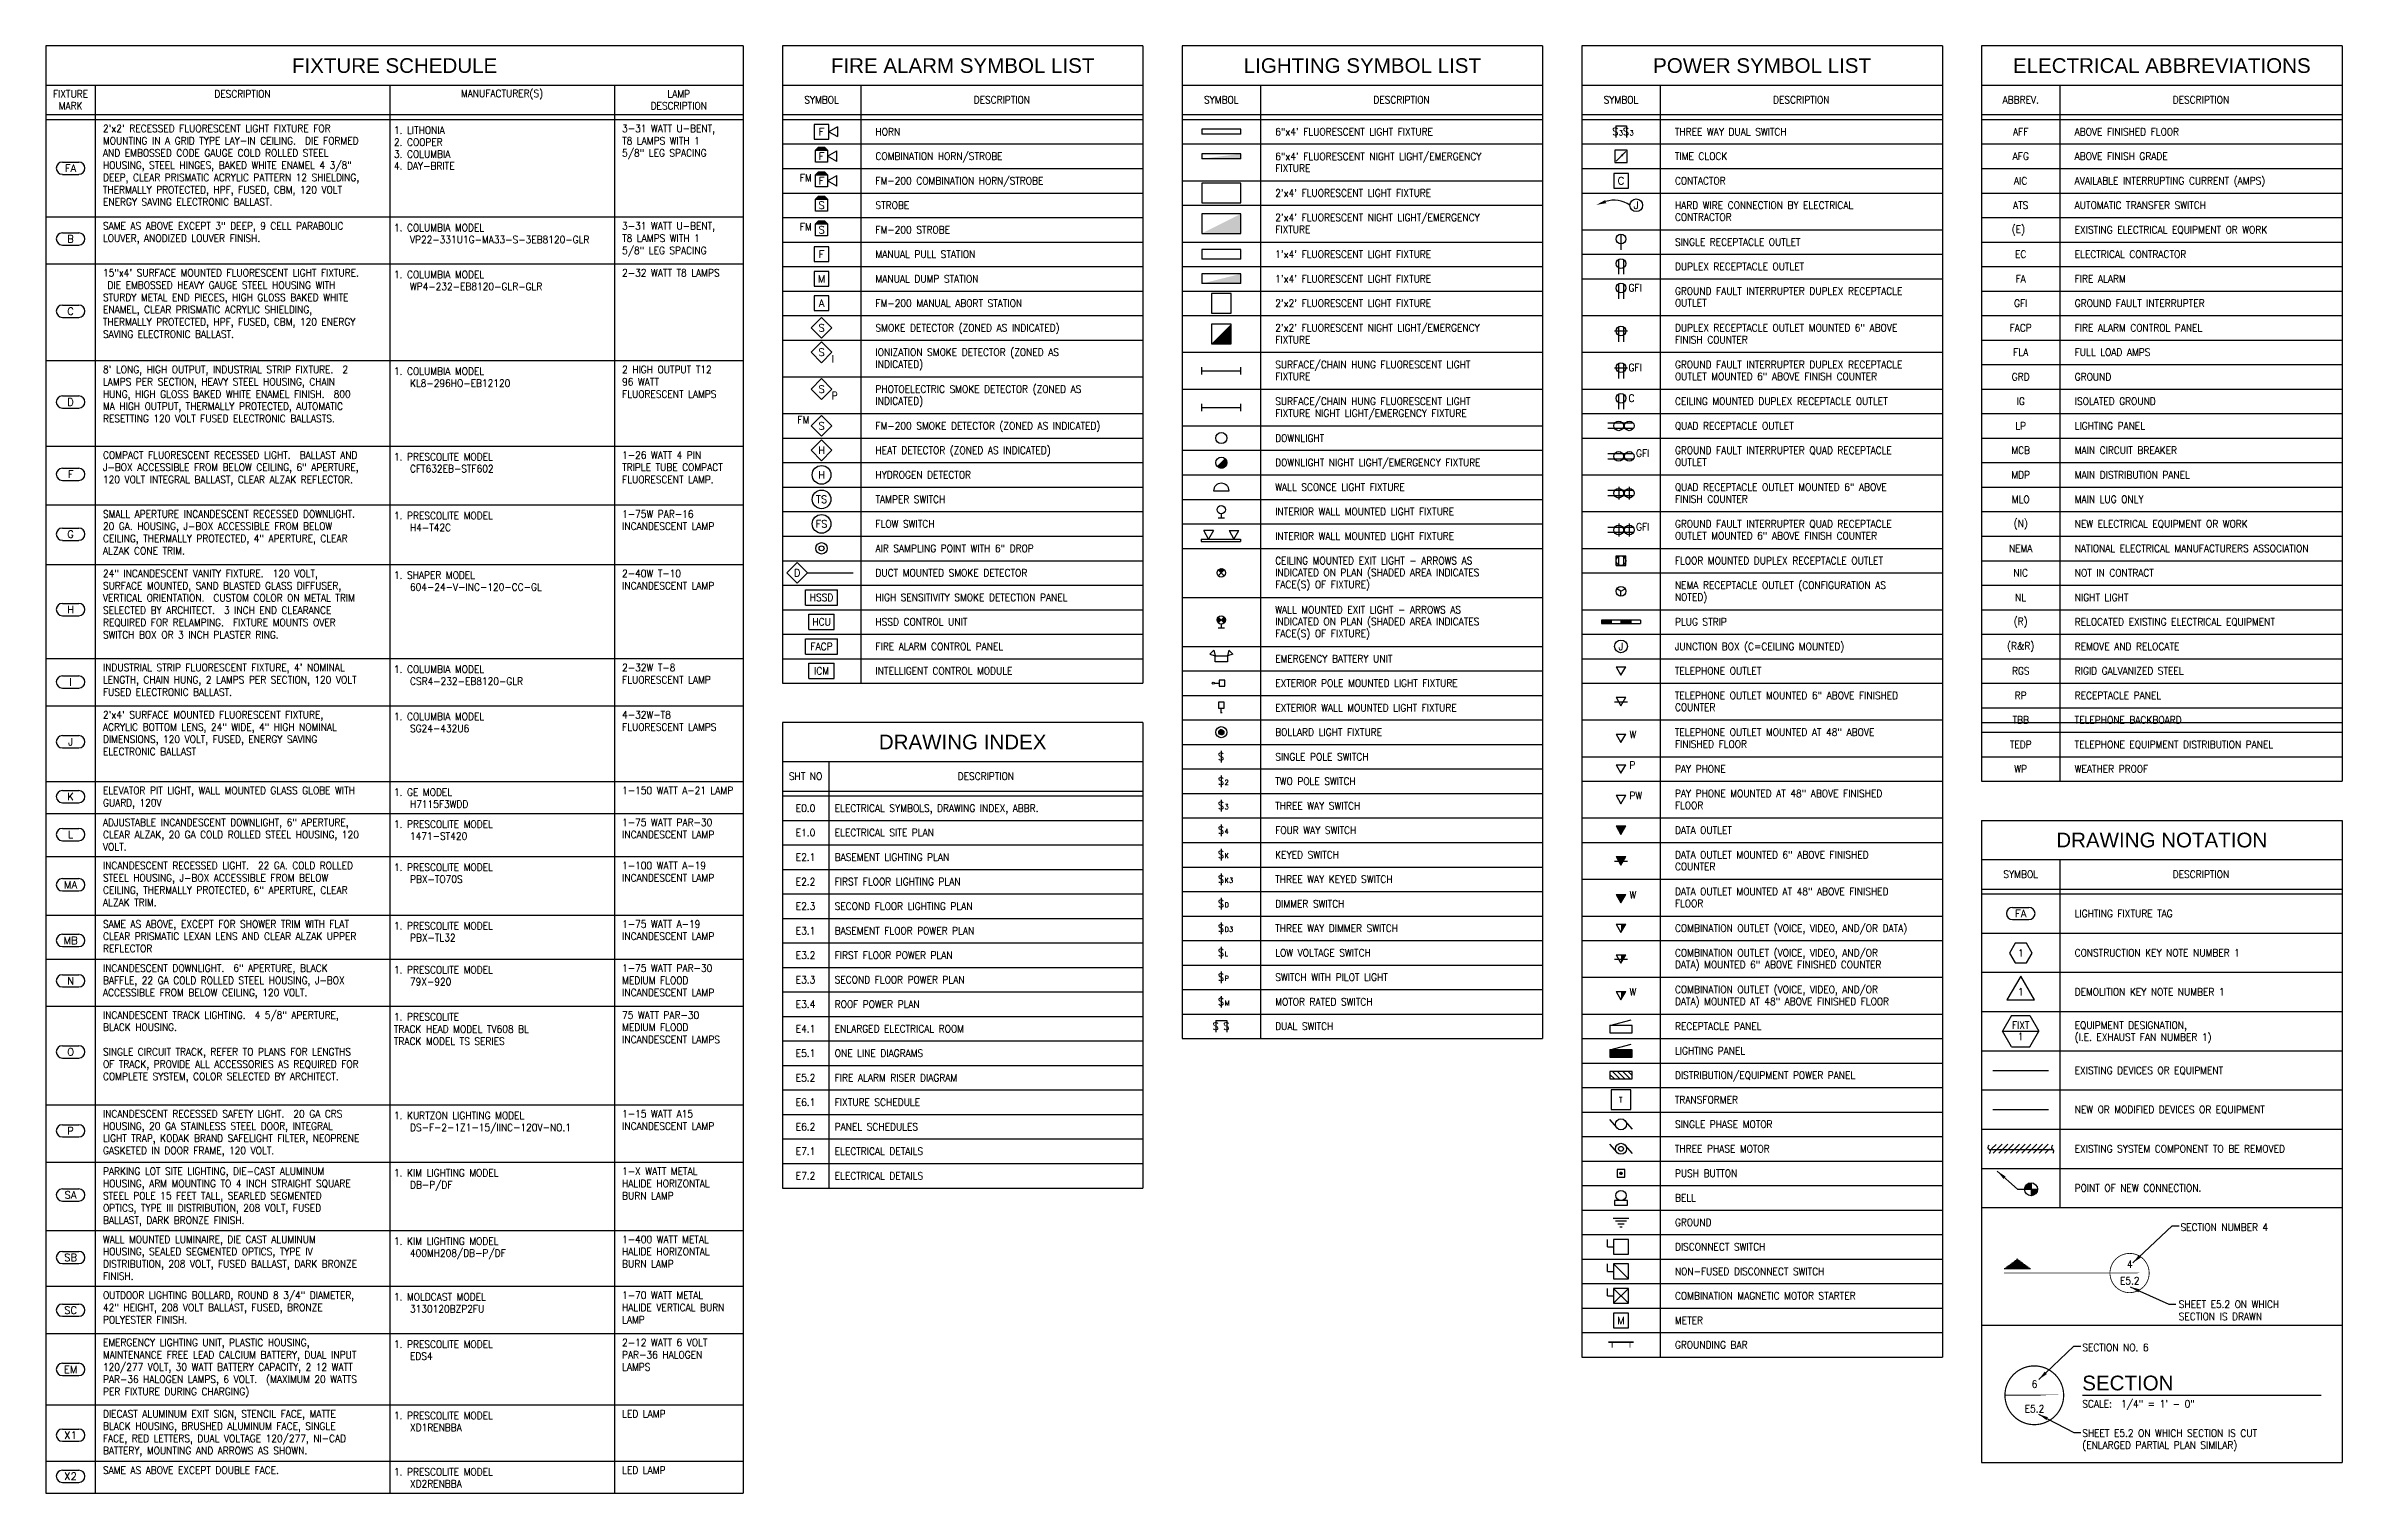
# Model space of a CAD drawing. Extents: x 1.8 to 31.1, y 3.2 to 21.7.
import ezdxf
from ezdxf.enums import TextEntityAlignment as Align

# ---------------------------------------------------------------- set-up
doc = ezdxf.new("R2010")
doc.units = 0
doc.header["$MEASUREMENT"] = 0
doc.layers.get('0').update_dxf_attribs({"linetype": 'CONTINUOUS'})
for name, color, linetype in [('Schedules', 2, 'CONTINUOUS'), ('Symbols', 11, 'CONTINUOUS'), ('Text', 1, 'CONTINUOUS')]:
    doc.layers.add(name, color=color, linetype=linetype)
doc.styles.add('ARIAL', font='ARIAL.TTF', dxfattribs={"height": 0.1875})
doc.styles.add('ROMANS', font='romans.shx', dxfattribs={"width": 0.9, "height": 0.09375})
doc.styles.add('ROMANSPS', font='romans.shx', dxfattribs={"width": 0.9, "height": 0.09375})
doc.styles.add('SIMPLEX', font='SIMPLEX')
doc.dimstyles.new('SES - LL', dxfattribs={"dimtxt": 0.1, "dimasz": 0.125, "dimexe": 0.0625, "dimexo": 0.0625, "dimgap": 0.0625, "dimtad": 1, "dimdec": 4, "dimzin": 3, "dimdsep": 46, "dimlunit": 4, "dimtxsty": 'ROMANS', "dimcen": 0.09, "dimclrd": 256, "dimclre": 256, "dimclrt": 256, "dimadec": 0, "dimazin": 0, "dimtfac": 1, "dimtdec": 4, "dimtmove": 0, "dimatfit": 3, "dimfxl": 0, "dimtolj": 1, "dimtzin": 0, "dimarcsym": 0})

msp = doc.modelspace()

# ---------------------------------------------------------------- texts
at = {"layer": 'Symbols', "color": 1, "style": 'ROMANS'}
msp.add_text('C', height=0.0938, dxfattribs=at).set_placement((21.883, 19.941), align=Align.MIDDLE)
at = {"layer": 'Text', "style": 'ARIAL'}
for s, p in [('FIXTURE SCHEDULE', (6.235, 21.41)), ('FIRE ALARM SYMBOL LIST', (13.483, 21.41)), ('LIGHTING SYMBOL LIST', (18.583, 21.41)), ('POWER SYMBOL LIST', (23.683, 21.41)), ('ELECTRICAL ABBREVIATIONS', (28.783, 21.41)), ('DRAWING INDEX', (13.483, 12.785)), ('DRAWING NOTATION', (28.783, 11.535))]:
    msp.add_text(s, height=0.1875, dxfattribs=at).set_placement(p, align=Align.MIDDLE)
at = {"layer": 'Text', "style": 'ROMANS', "width": 0.9}
for s, height, p in [('FIXTURE', 0.0938, (2.101, 21.048)), ('DESCRIPTION', 0.09375, (4.294, 21.048)), ('MANUFACTURER(S)', 0.09375, (7.606, 21.048)), ('LAMP', 0.0938, (9.861, 21.048)), ('MARK', 0.0938, (2.101, 20.897)), ('DESCRIPTION', 0.09375, (9.861, 20.897)), ('SYMBOL', 0.0938, (11.683, 20.973)), ('DESCRIPTION', 0.09375, (13.983, 20.973)), ('SYMBOL', 0.0938, (16.783, 20.973)), ('DESCRIPTION', 0.09375, (19.083, 20.973)), ('SYMBOL', 0.0938, (21.883, 20.973)), ('DESCRIPTION', 0.09375, (24.183, 20.973)), ('ABBREV.', 0.0938, (26.983, 20.973)), ('DESCRIPTION', 0.09375, (29.283, 20.973)), ('AFF', 0.0938, (26.983, 20.566)), ('AFG', 0.0938, (26.984, 20.254)), ('AIC', 0.0938, (26.983, 19.941)), ('ATS', 0.0938, (26.983, 19.629)), ('(E) ', 0.0938, (26.983, 19.316)), ('EC', 0.0938, (26.983, 19.004)), ('FA', 0.0938, (26.983, 18.691)), ('GFI', 0.0938, (26.983, 18.379)), ('FACP', 0.0938, (26.983, 18.066)), ('FLA', 0.0938, (26.983, 17.754)), ('GRD', 0.0938, (26.983, 17.441)), ('IG', 0.0938, (26.983, 17.129)), ('LP', 0.0938, (26.983, 16.816)), ('MCB', 0.0938, (26.983, 16.504)), ('MDP', 0.0938, (26.983, 16.191)), ('MLO', 0.0938, (26.983, 15.879)), ('(N)', 0.0938, (26.983, 15.566)), ('NEMA', 0.0938, (26.983, 15.254)), ('NIC', 0.0938, (26.983, 14.941)), ('NL', 0.0938, (26.983, 14.629)), ('(R)', 0.0938, (26.983, 14.316)), ('(R&R)', 0.0938, (26.983, 14.004)), ('RGS', 0.0938, (26.983, 13.691)), ('RP', 0.0938, (26.983, 13.379)), ('TBB', 0.0938, (26.983, 13.066)), ('TEDP', 0.0938, (26.983, 12.754)), ('SHT NO', 0.0938, (11.479, 12.348)), ('DESCRIPTION', 0.09375, (13.779, 12.348)), ('WP', 0.0938, (26.983, 12.441)), ('E0.0', 0.0938, (11.479, 11.941)), ('E1.0', 0.0938, (11.479, 11.629)), ('E2.1', 0.0938, (11.479, 11.316)), ('SYMBOL', 0.0938, (26.983, 11.098)), ('DESCRIPTION', 0.09375, (29.283, 11.098)), ('E2.2', 0.0938, (11.479, 11.004)), ('E2.3', 0.0938, (11.479, 10.691)), ('E3.1', 0.0938, (11.479, 10.379)), ('E3.2', 0.0938, (11.479, 10.066)), ('E3.3', 0.0938, (11.479, 9.754)), ('E3.4', 0.0938, (11.479, 9.441)), ('E4.1', 0.0938, (11.479, 9.129)), ('E5.1', 0.0938, (11.479, 8.816)), ('E5.2', 0.0938, (11.479, 8.504)), ('E6.1', 0.0938, (11.479, 8.191)), ('T', 0.0657, (21.879, 8.223)), ('E6.2', 0.0938, (11.479, 7.879)), ('E7.1', 0.0938, (11.479, 7.566)), ('E7.2', 0.0938, (11.479, 7.254))]:
    msp.add_text(s, height=height, dxfattribs=at).set_placement(p, align=Align.MIDDLE)
for s, height, p in [('1. LITHONIA', 0.09375, (6.227, 20.586)), ('HORN', 0.0938, (12.371, 20.566)), ('6"x4\' FLUORESCENT LIGHT FIXTURE', 0.09382, (17.471, 20.566)), ('THREE WAY DUAL SWITCH', 0.09382, (22.571, 20.566)), ('ABOVE FINISHED FLOOR', 0.09375, (27.672, 20.566)), ('2. COOPER', 0.0938, (6.227, 20.434)), ('3. COLUMBIA', 0.09375, (6.227, 20.282)), ('COMBINATION HORN/STROBE', 0.09382, (12.371, 20.254)), ('6"x4\' FLUORESCENT NIGHT LIGHT/EMERGENCY', 0.09382, (17.471, 20.252)), ('TIME CLOCK', 0.0938, (22.571, 20.254)), ('ABOVE FINISH GRADE', 0.09382, (27.672, 20.254)), ('4. DAY-BRITE', 0.09375, (6.227, 20.13)), ('FM', 0.0938, (11.406, 19.979)), ('FM-200 COMBINATION HORN/STROBE', 0.09382, (12.371, 19.941)), ('FIXTURE', 0.0938, (17.471, 20.1)), ('CONTACTOR', 0.0938, (22.571, 19.941)), ('AVAILABLE INTERRUPTING CURRENT (AMPS)', 0.09375, (27.672, 19.941)), ('STROBE', 0.0938, (12.371, 19.629)), ("2'x4' FLUORESCENT LIGHT FIXTURE", 0.09382, (17.471, 19.785)), ('HARD WIRE CONNECTION BY ELECTRICAL', 0.09382, (22.571, 19.629)), ('AUTOMATIC TRANSFER SWITCH', 0.09382, (27.672, 19.629)), ('1. COLUMBIA MODEL', 0.09375, (6.227, 19.343)), ('FM', 0.0938, (11.406, 19.354)), ('FM-200 STROBE', 0.09382, (12.371, 19.316)), ("2'x4' FLUORESCENT NIGHT LIGHT/EMERGENCY", 0.09382, (17.471, 19.472)), ('FIXTURE', 0.0938, (17.471, 19.321)), ('CONTRACTOR', 0.0938, (22.571, 19.477)), ('EXISTING ELECTRICAL EQUIPMENT OR WORK', 0.09382, (27.672, 19.316)), ('VP22-331U1G-MA33-S-3EB8120-GLR', 0.09375, (6.431, 19.191)), ('MANUAL PULL STATION', 0.09382, (12.371, 19.004)), ("1'x4' FLUORESCENT LIGHT FIXTURE", 0.09382, (17.471, 19.004)), ('SINGLE RECEPTACLE OUTLET', 0.09382, (22.571, 19.16)), ('ELECTRICAL CONTRACTOR', 0.09382, (27.672, 19.004)), ('1. COLUMBIA MODEL', 0.09375, (6.227, 18.745)), ('DUPLEX RECEPTACLE OUTLET', 0.09382, (22.571, 18.847)), ('WP4-232-EB8120-GLR-GLR', 0.09375, (6.431, 18.593)), ('MANUAL DUMP STATION', 0.09382, (12.371, 18.691)), ("1'x4' FLUORESCENT LIGHT FIXTURE", 0.09382, (17.471, 18.691)), ('GFI', 0.0938, (21.979, 18.576)), ('GROUND FAULT INTERRUPTER DUPLEX RECEPTACLE', 0.09382, (22.571, 18.535)), ('FIRE ALARM', 0.0938, (27.672, 18.691)), ('FM-200 MANUAL ABORT STATION', 0.09382, (12.371, 18.379)), ("2'x2' FLUORESCENT LIGHT FIXTURE", 0.09382, (17.471, 18.379)), ('OUTLET', 0.0938, (22.571, 18.383)), ('GROUND FAULT INTERRUPTER', 0.09382, (27.672, 18.379)), ('SMOKE DETECTOR (ZONED AS INDICATED)', 0.09382, (12.371, 18.066)), ("2'x2' FLUORESCENT NIGHT LIGHT/EMERGENCY", 0.09382, (17.471, 18.066)), ('FIXTURE', 0.0938, (17.471, 17.914)), ('DUPLEX RECEPTACLE OUTLET MOUNTED 6" ABOVE', 0.09382, (22.571, 18.066)), ('FINISH COUNTER', 0.09382, (22.571, 17.914)), ('FIRE ALARM CONTROL PANEL', 0.09382, (27.672, 18.066)), ('I', 0.0938, (11.812, 17.67)), ('IONIZATION SMOKE DETECTOR (ZONED AS', 0.09382, (12.371, 17.754)), ('INDICATED)', 0.0938, (12.371, 17.602)), ('SURFACE/CHAIN HUNG FLUORESCENT LIGHT', 0.09382, (17.471, 17.597)), ('GFI', 0.0938, (21.979, 17.56)), ('GROUND FAULT INTERRUPTER DUPLEX RECEPTACLE', 0.09382, (22.571, 17.597)), ('FULL LOAD AMPS', 0.09382, (27.672, 17.754)), ('1. COLUMBIA MODEL', 0.09375, (6.227, 17.512)), ('KL8-296HO-EB12120', 0.09375, (6.431, 17.36)), ('PHOTOELECTRIC SMOKE DETECTOR (ZONED AS', 0.09382, (12.371, 17.285)), ('FIXTURE', 0.0938, (17.471, 17.446)), ('OUTLET MOUNTED 6" ABOVE FINISH COUNTER', 0.09382, (22.571, 17.446)), ('GROUND', 0.0938, (27.672, 17.441)), ('P', 0.0938, (11.812, 17.201)), ('INDICATED)', 0.0938, (12.371, 17.133)), ('SURFACE/CHAIN HUNG FLUORESCENT LIGHT ', 0.09382, (17.471, 17.129)), ('FIXTURE NIGHT LIGHT/EMERGENCY FIXTURE', 0.09382, (17.471, 16.977)), ('C', 0.0938, (21.979, 17.17)), ('CEILING MOUNTED DUPLEX RECEPTACLE OUTLET', 0.09382, (22.571, 17.129)), ('ISOLATED GROUND', 0.09375, (27.672, 17.129)), ('FM', 0.0938, (11.376, 16.894)), ('FM-200 SMOKE DETECTOR (ZONED AS INDICATED)', 0.09382, (12.371, 16.816)), ('DOWNLIGHT', 0.0938, (17.471, 16.66)), ('QUAD RECEPTACLE OUTLET', 0.09382, (22.571, 16.816)), ('LIGHTING PANEL', 0.09382, (27.672, 16.816)), ('1. PRESCOLITE MODEL', 0.09375, (6.227, 16.422)), ('HEAT DETECTOR (ZONED AS INDICATED)', 0.09382, (12.371, 16.504)), ('DOWNLIGHT NIGHT LIGHT/EMERGENCY FIXTURE', 0.09382, (17.471, 16.347)), ('GFI', 0.0938, (22.076, 16.466)), ('GROUND FAULT INTERRUPTER QUAD RECEPTACLE', 0.09382, (22.571, 16.504)), ('MAIN CIRCUIT BREAKER', 0.09375, (27.672, 16.504)), ('CFT632EB-STF602', 0.09375, (6.431, 16.27)), ('HYDROGEN DETECTOR', 0.09382, (12.371, 16.191)), ('OUTLET', 0.0938, (22.571, 16.352)), ('MAIN DISTRIBUTION PANEL', 0.09382, (27.672, 16.191)), ('TAMPER SWITCH', 0.09382, (12.371, 15.879)), ('WALL SCONCE LIGHT FIXTURE', 0.09382, (17.471, 16.035)), ('QUAD RECEPTACLE OUTLET MOUNTED 6" ABOVE', 0.09382, (22.571, 16.035)), ('FINISH COUNTER', 0.09382, (22.571, 15.883)), ('MAIN LUG ONLY', 0.09375, (27.672, 15.879)), ('1. PRESCOLITE MODEL', 0.09375, (6.227, 15.671)), ('H4-T42C', 0.0938, (6.431, 15.519)), ('FLOW SWITCH', 0.09382, (12.371, 15.566)), ('INTERIOR WALL MOUNTED LIGHT FIXTURE', 0.09382, (17.471, 15.722)), ('GFI', 0.0938, (22.076, 15.529)), ('GROUND FAULT INTERRUPTER QUAD RECEPTACLE', 0.09382, (22.571, 15.566)), ('NEW ELECTRICAL EQUIPMENT OR WORK', 0.09382, (27.672, 15.566)), ('AIR SAMPLING POINT WITH 6" DROP', 0.09382, (12.371, 15.254)), ('INTERIOR WALL MOUNTED LIGHT FIXTURE', 0.09382, (17.471, 15.41)), ('OUTLET MOUNTED 6" ABOVE FINISH COUNTER', 0.09382, (22.571, 15.414)), ('NATIONAL ELECTRICAL MANUFACTURERS ASSOCIATION', 0.09375, (27.672, 15.254)), ('1. SHAPER MODEL', 0.09375, (6.227, 14.913)), ('DUCT MOUNTED SMOKE DETECTOR', 0.09382, (12.371, 14.941)), ('CEILING MOUNTED EXIT LIGHT - ARROWS AS', 0.09382, (17.471, 15.097)), ('INDICATED ON PLAN (SHADED AREA INDICATES', 0.09382, (17.471, 14.946)), ('FLOOR MOUNTED DUPLEX RECEPTACLE OUTLET', 0.09382, (22.571, 15.097)), ('NOT IN CONTRACT', 0.09382, (27.672, 14.941)), ('604-24-V-INC-120-CC-GL', 0.09375, (6.431, 14.761)), ('HIGH SENSITIVITY SMOKE DETECTION PANEL', 0.09382, (12.371, 14.629)), ('FACE(S) OF FIXTURE)', 0.09382, (17.471, 14.794)), ('NEMA RECEPTACLE OUTLET (CONFIGURATION AS', 0.09382, (22.571, 14.785)), ('NOTED)', 0.0938, (22.571, 14.633)), ('NIGHT LIGHT', 0.09382, (27.672, 14.629)), ('HSSD CONTROL UNIT', 0.09382, (12.371, 14.316)), ('WALL MOUNTED EXIT LIGHT - ARROWS AS', 0.09382, (17.471, 14.472)), ('INDICATED ON PLAN (SHADED AREA INDICATES', 0.09382, (17.471, 14.321)), ('PLUG STRIP', 0.0938, (22.571, 14.316)), ('RELOCATED EXISTING ELECTRICAL EQUIPMENT', 0.09382, (27.672, 14.316)), ('FACE(S) OF FIXTURE)', 0.09382, (17.471, 14.169)), ('JUNCTION BOX (C=CEILING MOUNTED)', 0.09382, (22.571, 14.004)), ('FIRE ALARM CONTROL PANEL', 0.09382, (12.371, 14.004)), ('EMERGENCY BATTERY UNIT', 0.09382, (17.471, 13.847)), ('REMOVE AND RELOCATE', 0.09382, (27.672, 14.004)), ('1. COLUMBIA MODEL', 0.09375, (6.227, 13.712)), ('CSR4-232-EB8120-GLR', 0.09375, (6.431, 13.56)), ('INTELLIGENT CONTROL MODULE', 0.09382, (12.371, 13.691)), ('EXTERIOR POLE MOUNTED LIGHT FIXTURE', 0.09382, (17.471, 13.535)), ('TELEPHONE OUTLET', 0.09382, (22.571, 13.691)), ('RIGID GALVANIZED STEEL', 0.09382, (27.672, 13.691)), ('EXTERIOR WALL MOUNTED LIGHT FIXTURE', 0.09382, (17.471, 13.222)), ('TELEPHONE OUTLET MOUNTED 6" ABOVE FINISHED', 0.09382, (22.571, 13.379)), ('COUNTER', 0.0938, (22.571, 13.227)), ('RECEPTACLE PANEL', 0.09382, (27.672, 13.379)), ('1. COLUMBIA MODEL', 0.09375, (6.227, 13.11)), ('SG24-432U6', 0.0938, (6.431, 12.958)), ('BOLLARD LIGHT FIXTURE', 0.09382, (17.471, 12.91)), ('W', 0.0938, (21.991, 12.882)), ('TELEPHONE OUTLET MOUNTED AT 48" ABOVE', 0.09382, (22.571, 12.91)), ('TELEPHONE BACKBOARD', 0.09375, (27.672, 13.066)), ('SINGLE POLE SWITCH', 0.09382, (17.471, 12.597)), ('FINISHED FLOOR', 0.09382, (22.571, 12.758)), ('TELEPHONE EQUIPMENT DISTRIBUTION PANEL', 0.09382, (27.672, 12.754)), ('TWO POLE SWITCH', 0.09382, (17.471, 12.285)), ('P', 0.0938, (21.991, 12.491)), ('PAY PHONE', 0.0938, (22.571, 12.441)), ('WEATHER PROOF', 0.09382, (27.672, 12.441)), ('1. GE MODEL', 0.09375, (6.227, 12.145)), ('H7115F3WDD', 0.0938, (6.431, 11.993)), ('THREE WAY SWITCH', 0.09382, (17.471, 11.972)), ('PW', 0.0938, (21.991, 12.101)), ('PAY PHONE MOUNTED AT 48" ABOVE FINISHED', 0.09382, (22.571, 12.129)), ('FLOOR', 0.0938, (22.571, 11.977)), ('1. PRESCOLITE MODEL', 0.09375, (6.227, 11.738)), ('ELECTRICAL SYMBOLS, DRAWING INDEX, ABBR.', 0.09375, (11.851, 11.941)), ('1471-ST420', 0.0938, (6.431, 11.586)), ('ELECTRICAL SITE PLAN', 0.09375, (11.851, 11.629)), ('FOUR WAY SWITCH', 0.09382, (17.471, 11.66)), ('DATA OUTLET', 0.09382, (22.571, 11.66)), ('1. PRESCOLITE MODEL', 0.09375, (6.227, 11.187)), ('BASEMENT LIGHTING PLAN', 0.09375, (11.851, 11.316)), ('KEYED SWITCH', 0.09382, (17.471, 11.347)), ('COUNTER', 0.0938, (22.571, 11.196)), ('DATA OUTLET MOUNTED 6" ABOVE FINISHED ', 0.09382, (22.571, 11.347)), ('PBX-TO70S', 0.0938, (6.431, 11.035)), ('FIRST FLOOR LIGHTING PLAN', 0.09375, (11.851, 11.004)), ('THREE WAY KEYED SWITCH', 0.09382, (17.471, 11.035)), ('W', 0.0938, (21.991, 10.837)), ('DATA OUTLET MOUNTED AT 48" ABOVE FINISHED', 0.09382, (22.571, 10.879)), ('SECOND FLOOR LIGHTING PLAN', 0.09375, (11.851, 10.691)), ('DIMMER SWITCH', 0.09382, (17.471, 10.722)), ('FLOOR', 0.0938, (22.571, 10.727)), ('LIGHTING FIXTURE TAG', 0.09375, (27.671, 10.598)), ('1. PRESCOLITE MODEL', 0.09375, (6.227, 10.442)), ('PBX-TL32', 0.0938, (6.431, 10.29)), ('BASEMENT FLOOR POWER PLAN', 0.09375, (11.851, 10.379)), ('THREE WAY DIMMER SWITCH', 0.09382, (17.471, 10.41)), ('COMBINATION OUTLET (VOICE, VIDEO, AND/OR DATA)', 0.09382, (22.571, 10.41)), ('FIRST FLOOR POWER PLAN', 0.09375, (11.851, 10.066)), ('LOW VOLTAGE SWITCH', 0.09382, (17.471, 10.097)), ('COMBINATION OUTLET (VOICE, VIDEO, AND/OR', 0.09382, (22.571, 10.097)), ('DATA) MOUNTED 6" ABOVE FINISHED COUNTER', 0.09382, (22.571, 9.946)), ('CONSTRUCTION KEY NOTE NUMBER 1', 0.09375, (27.671, 10.097)), ('1. PRESCOLITE MODEL', 0.09375, (6.227, 9.88)), ('79X-920', 0.0938, (6.431, 9.729)), ('SECOND FLOOR POWER PLAN', 0.09375, (11.851, 9.754)), ('SWITCH WITH PILOT LIGHT', 0.09382, (17.471, 9.785)), ('COMBINATION OUTLET (VOICE, VIDEO, AND/OR', 0.09382, (22.571, 9.629)), ('ROOF POWER PLAN', 0.09375, (11.851, 9.441)), ('MOTOR RATED SWITCH', 0.09382, (17.471, 9.472)), ('W', 0.0938, (21.991, 9.601)), ('DATA) MOUNTED AT 48" ABOVE FINISHED FLOOR', 0.09382, (22.571, 9.477)), ('DEMOLITION KEY NOTE NUMBER 1', 0.09375, (27.671, 9.598)), ('ENLARGED ELECTRICAL ROOM', 0.09375, (11.851, 9.129)), ('DUAL SWITCH', 0.09382, (17.471, 9.16)), ('RECEPTACLE PANEL', 0.09382, (22.571, 9.16)), ('EQUIPMENT DESIGNATION,', 0.09375, (27.671, 9.173)), ('(I.E. EXHAUST FAN NUMBER 1)', 0.09375, (27.671, 9.022)), ('ONE LINE DIAGRAMS', 0.09375, (11.851, 8.816)), ('LIGHTING PANEL', 0.09382, (22.571, 8.847)), ('FIRE ALARM RISER DIAGRAM', 0.09375, (11.851, 8.504)), ('DISTRIBUTION/EQUIPMENT POWER PANEL', 0.09382, (22.571, 8.535)), ('EXISTING DEVICES OR EQUIPMENT', 0.09375, (27.671, 8.598)), ('FIXTURE SCHEDULE', 0.09375, (11.851, 8.191)), ('TRANSFORMER', 0.09382, (22.571, 8.223)), ('1. KURTZON LIGHTING MODEL', 0.09375, (6.227, 8.022)), ('DS-F-2-1Z1-15/IINC-120V-NO.1', 0.09375, (6.431, 7.87)), ('PANEL SCHEDULES', 0.09375, (11.851, 7.879)), ('SINGLE PHASE MOTOR', 0.09382, (22.571, 7.91)), ('NEW OR MODIFIED DEVICES OR EQUIPMENT', 0.09375, (27.671, 8.098)), ('THREE PHASE MOTOR', 0.09382, (22.571, 7.598)), ('EXISTING SYSTEM COMPONENT TO BE REMOVED', 0.09375, (27.671, 7.598)), ('1. KIM LIGHTING MODEL', 0.09375, (6.227, 7.291)), ('ELECTRICAL DETAILS', 0.09375, (11.851, 7.566)), ('PUSH BUTTON', 0.09382, (22.571, 7.285)), ('DB-P/DF', 0.0938, (6.431, 7.139)), ('ELECTRICAL DETAILS', 0.09375, (11.851, 7.254)), ('POINT OF NEW CONNECTION.', 0.09375, (27.671, 7.098)), ('BELL', 0.0938, (22.571, 6.973)), ('1. KIM LIGHTING MODEL', 0.09375, (6.227, 6.421)), ('GROUND', 0.0938, (22.571, 6.66)), ('400MH208/DB-P/DF', 0.09375, (6.431, 6.269)), ('DISCONNECT SWITCH', 0.09382, (22.571, 6.348)), ('NON-FUSED DISCONNECT SWITCH', 0.09382, (22.571, 6.035)), ('1. MOLDCAST MODEL', 0.09375, (6.227, 5.709)), ('3130120BZP2FU', 0.09375, (6.431, 5.557)), ('COMBINATION MAGNETIC MOTOR STARTER', 0.09382, (22.571, 5.723)), ('METER', 0.0938, (22.571, 5.41)), ('1. PRESCOLITE MODEL', 0.09375, (6.227, 5.106)), ('EDS4', 0.0938, (6.431, 4.955)), ('GROUNDING BAR', 0.09382, (22.571, 5.098)), ('1. PRESCOLITE MODEL', 0.09375, (6.227, 4.196)), ('XD1RENBBA', 0.0938, (6.431, 4.044)), ('1. PRESCOLITE MODEL', 0.09375, (6.227, 3.478)), ('XD2RENBBA', 0.0938, (6.431, 3.327))]:
    msp.add_text(s, height=height, dxfattribs=at).set_placement(p, align=Align.MIDDLE_LEFT)
for s, p in [('SECTION NUMBER 4', (29.022, 6.55)), ('SECTION NO. 6', (27.768, 5.018)), ('SCALE:  1/4" = 1\' - 0"', (27.768, 4.299)), ('SHEET E5.2 ON WHICH SECTION IS CUT', (27.768, 3.925)), ('(ENLARGED PARTIAL PLAN SIMILAR)', (27.768, 3.773))]:
    msp.add_text(s, height=0.09375, dxfattribs=at).set_placement(p)
for s, p in [('4', (28.374, 6.078)), ('E5.2', (28.374, 5.869)), ('6', (27.159, 4.551)), ('E5.2', (27.159, 4.237))]:
    msp.add_text(s, height=0.0938, dxfattribs=at).set_placement(p, align=Align.CENTER)
at = {"layer": 'Text', "style": 'ARIAL'}
msp.add_text('SECTION', height=0.1875, dxfattribs=at).set_placement((27.768, 4.518))
at = {"layer": 'Text', "attachment_point": 1}
for s, insert, char_height, width, style in [('2\'x2\' RECESSED FLUORESCENT LIGHT FIXTURE FOR MOUNTING IN A GRID TYPE LAY-IN CEILING.  DIE FORMED AND EMBOSSED CODE GAUGE COLD ROLLED STEEL HOUSING, STEEL HINGES, BAKED WHITE ENAMEL 4 3/8" DEEP, CLEAR PRISMATIC ACRYLIC PATTERN 12 SHIELDING, THERMALLY PROTECTED, HPF, FUSED, CBM, 120 VOLT ENERGY SAVING ELECTRONIC BALLAST.', (2.514, 20.655), 0.09375, 3.54753, 'ROMANSPS'), ('3-31 WATT U-BENT, T8 LAMPS WITH 1 5/8" LEG SPACING', (9.138, 20.655), 0.09375, 1.41797, 'ROMANSPS'), ('SAME AS ABOVE EXCEPT 3" DEEP, 9 CELL PARABOLIC LOUVER, ANODIZED LOUVER FINISH.', (2.514, 19.412), 0.09375, 3.54753, 'ROMANSPS'), ('3-31 WATT U-BENT, T8 LAMPS WITH 1 5/8" LEG SPACING', (9.138, 19.412), 0.09375, 1.41797, 'ROMANSPS'), ('15"x4\' SURFACE MOUNTED FLUORESCENT LIGHT FIXTURE.  DIE EMBOSSED HEAVY GAUGE STEEL HOUSING WITH STURDY METAL END PIECES, HIGH GLOSS BAKED WHITE ENAMEL, CLEAR PRISMATIC ACRYLIC SHIELDING, THERMALLY PROTECTED, HPF, FUSED, CBM, 120 ENERGY SAVING ELECTRONIC BALLAST.', (2.514, 18.814), 0.09375, 3.54753, 'ROMANSPS'), ('2-32 WATT T8 LAMPS', (9.138, 18.814), 0.09375, 1.41797, 'ROMANSPS'), ("8' LONG, HIGH OUTPUT, INDUSTRIAL STRIP FIXTURE.  2 LAMPS PER SECTION, HEAVY STEEL HOUSING, CHAIN HUNG, HIGH GLOSS BAKED WHITE ENAMEL FINISH.  800 MA HIGH OUTPUT, THERMALLY PROTECTED, AUTOMATIC RESETTING 120 VOLT FUSED ELECTRONIC BALLASTS.", (2.514, 17.581), 0.09375, 3.54753, 'ROMANSPS'), ('2 HIGH OUTPUT T12 96 WATT FLUORESCENT LAMPS', (9.138, 17.581), 0.09375, 1.41797, 'ROMANSPS'), ('COMPACT FLUORESCENT RECESSED LIGHT.  BALLAST AND J-BOX ACCESSIBLE FROM BELOW CEILING, 6" APERTURE, 120 VOLT INTEGRAL BALLAST, CLEAR ALZAK REFLECTOR.', (2.514, 16.491), 0.09375, 3.54753, 'ROMANSPS'), ('1-26 WATT 4 PIN TRIPLE TUBE COMPACT FLUORESCENT LAMP.', (9.138, 16.491), 0.09375, 1.41797, 'ROMANSPS'), ('SMALL APERTURE INCANDESCENT RECESSED DOWNLIGHT.  20 GA. HOUSING, J-BOX ACCESSIBLE FROM BELOW CEILING, THERMALLY PROTECTED, 4" APERTURE, CLEAR ALZAK CONE TRIM.  ', (2.514, 15.739), 0.09375, 3.54753, 'ROMANSPS'), ('1-75W PAR-16 INCANDESCENT LAMP', (9.138, 15.739), 0.09375, 1.41797, 'ROMANSPS'), ('24" INCANDESCENT VANITY FIXTURE.  120 VOLT, SURFACE MOUNTED, SAND BLASTED GLASS DIFFUSER, VERTICAL ORIENTATION.  CUSTOM COLOR ON METAL TRIM SELECTED BY ARCHITECT.  3 INCH END CLEARANCE REQUIRED FOR RELAMPING.  FIXTURE MOUNTS OVER SWITCH BOX OR 3 INCH PLASTER RING.', (2.514, 14.981), 0.09375, 3.54753, 'ROMANSPS'), ('2-40W T-10 INCANDESCENT LAMP', (9.138, 14.981), 0.09375, 1.41797, 'ROMANSPS'), ("INDUSTRIAL STRIP FLUORESCENT FIXTURE, 4' NOMINAL LENGTH, CHAIN HUNG, 2 LAMPS PER SECTION, 120 VOLT FUSED ELECTRONIC BALLAST. ", (2.514, 13.781), 0.09375, 3.54753, 'ROMANSPS'), ('2-32W T-8 FLUORESCENT LAMP', (9.138, 13.781), 0.09375, 1.41797, 'ROMANSPS'), ('2\'x4\' SURFACE MOUNTED FLUORESCENT FIXTURE, ACRYLIC BOTTOM LENS, 24" WIDE, 4" HIGH NOMINAL DIMENSIONS, 120 VOLT, FUSED, ENERGY SAVING ELECTRONIC BALLAST', (2.514, 13.179), 0.09375, 3.54753, 'ROMANSPS'), ('4-32W-T8 FLUORESCENT LAMPS', (9.138, 13.179), 0.09375, 1.41797, 'ROMANSPS'), ('ELEVATOR PIT LIGHT, WALL MOUNTED GLASS GLOBE WITH GUARD, 120V', (2.514, 12.214), 0.09375, 3.54753, 'ROMANSPS'), ('1-150 WATT A-21 LAMP', (9.138, 12.214), 0.09375, 1.41797, 'ROMANSPS'), ('ADJUSTABLE INCANDESCENT DOWNLIGHT, 6" APERTURE, CLEAR ALZAK, 20 GA COLD ROLLED STEEL HOUSING, 120 VOLT.', (2.514, 11.807), 0.09375, 3.54753, 'ROMANSPS'), ('1-75 WATT PAR-30 INCANDESCENT LAMP', (9.138, 11.807), 0.09375, 1.41797, 'ROMANSPS'), ('INCANDESCENT RECESSED LIGHT.  22 GA. COLD ROLLED STEEL HOUSING, J-BOX ACCESSIBLE FROM BELOW CEILING, THERMALLY PROTECTED, 6" APERTURE, CLEAR ALZAK TRIM.', (2.514, 11.256), 0.09375, 3.54753, 'ROMANSPS'), ('1-100 WATT A-19 INCANDESCENT LAMP', (9.138, 11.256), 0.09375, 1.41797, 'ROMANSPS'), ('SAME AS ABOVE, EXCEPT FOR SHOWER TRIM WITH FLAT CLEAR PRISMATIC LEXAN LENS AND CLEAR ALZAK UPPER REFLECTOR', (2.514, 10.511), 0.09375, 3.54753, 'ROMANSPS'), ('1-75 WATT A-19 INCANDESCENT LAMP', (9.138, 10.511), 0.09375, 1.41797, 'ROMANSPS'), ('INCANDESCENT DOWNLIGHT.  6" APERTURE, BLACK BAFFLE, 22 GA COLD ROLLED STEEL HOUSING, J-BOX ACCESSIBLE FROM BELOW CEILING, 120 VOLT.', (2.514, 9.949), 0.09375, 3.54753, 'ROMANSPS'), ('1-75 WATT PAR-30 MEDIUM FLOOD INCANDESCENT LAMP', (9.138, 9.949), 0.09375, 1.41797, 'ROMANSPS'), ('INCANDESCENT TRACK LIGHTING.  4 5/8" APERTURE, BLACK HOUSING.\\P\\PSINGLE CIRCUIT TRACK, REFER TO PLANS FOR LENGTHS OF TRACK, PROVIDE ALL ACCESSORIES AS REQUIRED FOR COMPLETE SYSTEM, COLOR SELECTED BY ARCHITECT.', (2.514, 9.35), 0.09375, 3.54753, 'ROMANSPS'), ('1. PRESCOLITE \\PTRACK HEAD MODEL TV608 BL\\PTRACK MODEL TS SERIES', (6.227, 9.328), 0.09375, 2.23503, 'ROMANSPS'), ('75 WATT PAR-30\\PMEDIUM FLOOD INCANDESCENT LAMPS', (9.138, 9.35), 0.09375, 1.41797, 'ROMANSPS'), ('INCANDESCENT RECESSED SAFETY LIGHT.  20 GA CRS HOUSING, 20 GA STAINLESS STEEL DOOR, INTEGRAL LIGHT TRAP, KODAK BRAND SAFELIGHT FILTER, NEOPRENE GASKETED IN DOOR FRAME, 120 VOLT.', (2.514, 8.091), 0.09375, 3.54753, 'ROMANSPS'), ('1-15 WATT A15 INCANDESCENT LAMP', (9.138, 8.091), 0.09375, 1.41797, 'ROMANSPS'), ('PARKING LOT SITE LIGHTING, DIE-CAST ALUMINUM HOUSING, ARM MOUNTING TO 4 INCH STRAIGHT SQUARE STEEL POLE 15 FEET TALL, SEARLED SEGMENTED OPTICS, TYPE III DISTRIBUTION, 208 VOLT, FUSED BALLAST, DARK BRONZE FINISH.', (2.514, 7.359), 0.09375, 3.54753, 'ROMANSPS'), ('1-X WATT METAL HALIDE HORIZONTAL BURN LAMP', (9.138, 7.359), 0.09375, 1.41797, 'ROMANSPS'), ('WALL MOUNTED LUMINAIRE, DIE CAST ALUMINUM HOUSING, SEALED SEGMENTED OPTICS, TYPE IV DISTRIBUTION, 208 VOLT, FUSED BALLAST, DARK BRONZE FINISH.', (2.514, 6.49), 0.09375, 3.54753, 'ROMANSPS'), ('1-400 WATT METAL HALIDE HORIZONTAL BURN LAMP', (9.138, 6.49), 0.09375, 1.41797, 'ROMANSPS'), ('OUTDOOR LIGHTING BOLLARD, ROUND 8 3/4" DIAMETER, 42" HEIGHT, 208 VOLT BALLAST, FUSED, BRONZE POLYESTER FINISH.', (2.514, 5.778), 0.09375, 3.54753, 'ROMANSPS'), ('1-70 WATT METAL HALIDE VERTICAL BURN LAMP', (9.138, 5.778), 0.09375, 1.41797, 'ROMANSPS'), ('SHEET E5.2 ON WHICH SECTION IS DRAWN', (29, 5.662), 0.09375, 1.88498, 'ROMANS'), ('EMERGENCY LIGHTING UNIT, PLASTIC HOUSING, MAINTENANCE FREE LEAD CALCIUM BATTERY, DUAL INPUT 120/277 VOLT, 30 WATT BATTERY CAPACITY, 2 12 WATT PAR-36 HALOGEN LAMPS, 6 VOLT.  (MAXIMUM 20 WATTS PER FIXTURE DURING CHARGING)', (2.514, 5.175), 0.09375, 3.54753, 'ROMANSPS'), ('2-12 WATT 6 VOLT PAR-36 HALOGEN LAMPS', (9.138, 5.175), 0.09375, 1.41797, 'ROMANSPS'), ('DIECAST ALUMINUM EXIT SIGN, STENCIL FACE, MATTE BLACK HOUSING, BRUSHED ALUMINUM FACE, SINGLE FACE, RED LETTERS, DUAL VOLTAGE 120/277, NI-CAD BATTERY, MOUNTING AND ARROWS AS SHOWN.', (2.514, 4.265), 0.09375, 3.54753, 'ROMANSPS'), ('LED LAMP', (9.138, 4.265), 0.0938, 1.41797, 'ROMANSPS'), ('SAME AS ABOVE EXCEPT DOUBLE FACE.', (2.514, 3.547), 0.09375, 3.54753, 'ROMANSPS'), ('LED LAMP', (9.138, 3.547), 0.0938, 1.41797, 'ROMANSPS')]:
    msp.add_mtext(s, dxfattribs=dict(at, insert=insert, char_height=char_height, width=width, style=style))

# ---------------------------------------------------------------- blocks, each defined once
blk = doc.blocks.new('sitelight')
blk.add_line((0.015, 0), (0.075, 0))
blk.add_lwpolyline([(0.075, 0.037), (0.075, -0.037), (0.15, -0.037), (0.15, 0.037)], close=True)
blk.add_circle((0, 0), 0.0148)
blk = doc.blocks.new('6inx4light')
for p, q in [((0, 6), (0, 0)), ((48, 6), (0, 6)), ((48, 0), (0, 0)), ((48, 0), (48, 6))]:
    blk.add_line(p, q)
blk = doc.blocks.new('2x4light')
blk.add_lwpolyline([(0, 24), (0, 0), (48, 0), (48, 24)], close=True)
blk = doc.blocks.new('1x4light')
for p, q in [((0, 12), (0, 0)), ((48, 12), (0, 12)), ((48, 0), (0, 0)), ((48, 0), (48, 12))]:
    blk.add_line(p, q)
blk = doc.blocks.new('sitelighta')
for p, q in [((0, -0.012), (0, 0.012)), ((0, 0), (0.061, 0))]:
    blk.add_line(p, q)
blk.add_lwpolyline([(0.061, 0.037), (0.061, -0.037), (0.136, -0.037), (0.136, 0.037)], close=True)
blk = doc.blocks.new('2x2light')
blk.add_lwpolyline([(0, 0), (24, 0), (24, 24), (0, 24)], close=True)
blk = doc.blocks.new('down_light')
blk.add_circle((0, 0), 0.071)
blk = doc.blocks.new('down_light_nl')
h = blk.add_hatch()
h.set_pattern_fill('ANSI31', color=256, scale=0.005313, style=0)
h.set_pattern_definition([(45, (-215.9071227, -77.37050936), (-0.0004695630969, 0.0004695630969), [])])
h.paths.add_polyline_path([(-0.05, -0.05, 0.668179), (0.071, 0, 0.198912), (0.05, 0.05)])
blk.add_line((-0.05, -0.05), (0.05, 0.05))
blk = doc.blocks.new('2x4nl')
blk.add_solid([(0, 0), (48, 24), (48, 0)])
blk = doc.blocks.new('1x4nl')
blk.add_solid([(0, 0), (48, 12), (48, 0)])
blk = doc.blocks.new('6inx4nl')
blk.add_solid([(0, 0), (48, 0), (48, 6)])
blk = doc.blocks.new('2x2nl')
blk.add_solid([(0, 0), (24, 24), (24, 0)])
blk = doc.blocks.new('ex_light_fill')
h = blk.add_hatch()
h.set_pattern_fill('ANSI31', color=256, scale=0.010417, style=0)
h.set_pattern_definition([(45, (-28.2461554, -13.1006117), (-0.000920711955, 0.000920711955), [])])
h.paths.add_polyline_path([(0, 0), (0.038, -0.038, 0.198912), (0.053, 0, 0.198912), (0.038, 0.038)])
blk = doc.blocks.new('wall_sconce')
blk.add_line((0, 0.099), (0, -0.099))
blk.add_arc((0, 0), 0.0989, 270, 90)
blk = doc.blocks.new('1x4stripfixture')
for p, q in [((0, -4.5), (0, 4.5)), ((0, 0), (48, 0)), ((48, -4.5), (48, 4.5))]:
    blk.add_line(p, q)
blk = doc.blocks.new('1x4stripfixture_nl')
for points in [[(0.25, 0), (0, -0.046875), (0, 0), (0.25, 0)], [(0.25, 0), (0.5, 0.046875), (0.5, 0), (0.25, 0)]]:
    blk.add_solid(points)
blk = doc.blocks.new('emer_light')
for p, q in [((0, 0.078), (0.076, 0.078)), ((0, -0.078), (0, 0.078)), ((0.095, 0.148), (0.076, 0.078)), ((0.147, 0.097), (0.076, 0.078)), ((0.076, 0.078), (0.076, -0.078)), ((0.095, 0.148), (0.147, 0.097)), ((0.076, -0.078), (0, -0.078)), ((0.095, -0.148), (0.076, -0.078)), ((0.147, -0.097), (0.076, -0.078)), ((0.095, -0.148), (0.147, -0.097))]:
    blk.add_line(p, q)
blk = doc.blocks.new('SWITCH')
blk.add_line((0.147, 0), (0, 0))
at = {"style": 'ROMANS'}
blk.add_text('S', height=0.0938, rotation=270, dxfattribs=at).set_placement((0.028, 0.044))
at = {"color": 1, "style": 'ROMANS'}
blk.add_attdef('X', (0.028, -0.041), '', height=0.0633, rotation=270, dxfattribs=at)
blk = doc.blocks.new('wall_mnt_light')
for p, q in [((0, 0.04), (0, -0.04)), ((0.048, 0), (0, 0))]:
    blk.add_line(p, q)
blk.add_circle((0.102, 0), 0.0533)
blk = doc.blocks.new('track2ft')
for p, q in [((0, 0), (0, -0.03125)), ((0, 0), (0.5, 0)), ((0, -0.03125), (0.5, -0.03125)), ((0.5, 0), (0.5, -0.03125))]:
    blk.add_line(p, q)
blk = doc.blocks.new('telephone')
for p, q in [((0.108, 0.062), (0, 0)), ((0, 0), (0.108, -0.062)), ((0.108, 0.062), (0.108, -0.062))]:
    blk.add_line(p, q)
blk = doc.blocks.new('dualswitch')
for p, q in [((0.147, 0), (0, 0)), ((0.147, 0), (0.147, -0.137)), ((0.147, -0.137), (0, -0.137))]:
    blk.add_line(p, q)
at = {"style": 'ROMANS'}
for p in [(0.028, 0.044), (0.028, -0.092)]:
    blk.add_text('S', height=0.0938, rotation=270, dxfattribs=at).set_placement(p)
at = {"color": 1, "style": 'ROMANS'}
for p in [(0.028, -0.041), (0.028, -0.178)]:
    blk.add_attdef('X', p, '', height=0.0633, rotation=270, dxfattribs=at)
blk = doc.blocks.new('timer')
blk.add_lwpolyline([(0, 0), (0.159, 0), (0.159, 0.159), (0, 0.159)], close=True)
blk.add_lwpolyline([(0.141, 0.141), (0.019, 0.019)])
blk.add_solid([(0.075, 0.094), (0.141, 0.141), (0.094, 0.075)])
blk = doc.blocks.new('recpt')
for p, q in [((0.189, 0.033), (0, 0.033)), ((0.189, -0.033), (0, -0.033))]:
    blk.add_line(p, q)
blk.add_circle((0.137, 0), 0.0615)
blk = doc.blocks.new('recpt2')
blk.add_line((0.198, 0), (0, 0))
blk.add_circle((0.137, 0), 0.0615)
blk = doc.blocks.new('recpt_afc')
for p, q in [((0.189, 0.033), (0, 0.033)), ((0.137, 0.082), (0.137, -0.082)), ((0.189, -0.033), (0, -0.033))]:
    blk.add_line(p, q)
blk.add_circle((0.137, 0), 0.0615)
blk = doc.blocks.new('recpt_quad')
for p, q in [((0.323, 0.033), (0, 0.033)), ((0.323, -0.033), (0, -0.033))]:
    blk.add_line(p, q)
for centre in [(0.137, 0), (0.271, 0)]:
    blk.add_circle(centre, 0.0615)
blk = doc.blocks.new('recpt_quad_afc')
for p, q in [((0.323, 0.033), (0, 0.033)), ((0.137, 0.082), (0.137, -0.082)), ((0.271, 0.082), (0.271, -0.082)), ((0.323, -0.033), (0, -0.033))]:
    blk.add_line(p, q)
for centre in [(0.137, 0), (0.271, 0)]:
    blk.add_circle(centre, 0.0615)
blk = doc.blocks.new('recpt_box')
for p, q in [((0, 0.061), (0.123, 0.061)), ((0, 0.061), (0, -0.061)), ((0.114, 0.033), (0.009, 0.033)), ((0.123, 0.061), (0.123, -0.061)), ((0, -0.061), (0.123, -0.061)), ((0.114, -0.033), (0.009, -0.033))]:
    blk.add_line(p, q)
blk.add_circle((0.061, 0), 0.0615)
blk = doc.blocks.new('recpt_208')
for p, q in [((0, 0), (0.061, 0)), ((0.061, 0), (0.092, 0.053)), ((0.061, 0), (0.092, -0.053))]:
    blk.add_line(p, q)
blk.add_circle((0.061, 0), 0.0615)
blk = doc.blocks.new('jbox2')
blk.add_circle((0, 0), 0.0812)
at = {"color": 1, "style": 'ROMANS'}
blk.add_text('J', height=0.0938, dxfattribs=at).set_placement((0, 0), align=Align.MIDDLE)
blk = doc.blocks.new('data')
for p, q in [((0.108, 0.062), (0, 0)), ((0, 0), (0.108, -0.062)), ((0.108, 0.062), (0.108, -0.062))]:
    blk.add_line(p, q)
blk.add_solid([(0, 0), (0.108, -0.062), (0.108, 0.062)])
blk = doc.blocks.new('teledata')
for p, q in [((0.108, 0.062), (0, 0)), ((0, 0), (0.108, -0.062)), ((0.108, 0.062), (0.108, -0.062))]:
    blk.add_line(p, q)
blk.add_solid([(0, 0), (0.108, -0.062), (0.108, 0)])
blk = doc.blocks.new('panel')
blk.add_line((0.094, 0.141), (0.165, -0.131))
blk.add_lwpolyline([(0, -0.141), (0.094, -0.141), (0.094, 0.141), (0, 0.141)], close=True)
blk = doc.blocks.new('panel2')
blk.add_line((0.094, 0.141), (0.165, -0.131))
blk.add_lwpolyline([(0, -0.141), (0.094, -0.141), (0.094, 0.141), (0, 0.141)], close=True)
blk.add_solid([(0, 0.141), (0, -0.141), (0.094, 0.141), (0.094, -0.141)])
blk = doc.blocks.new('power_panel')
h = blk.add_hatch()
h.set_pattern_fill('ANSI31', color=8, scale=0.375, style=0)
h.set_pattern_definition([(45, (-27.793966, -10.75124), (-0.03314563, 0.03314563), [])])
h.paths.add_polyline_path([(0, -0.140625), (0.09375, -0.140625), (0.09375, 0.140625), (0, 0.140625)])
blk.add_lwpolyline([(0, -0.140625), (0.09375, -0.140625), (0.09375, 0.140625), (0, 0.140625)], close=True)
blk = doc.blocks.new('exlight2')
at = {"color": 8}
for p, q in [((0.038, 0.038), (-0.038, -0.038)), ((-0.038, 0.038), (0.038, -0.038))]:
    blk.add_line(p, q, dxfattribs=at)
blk.add_circle((0, 0), 0.0533)
blk = doc.blocks.new('exlight')
for p, q in [((0, 0.04), (0, -0.04)), ((0.048, 0), (0, 0))]:
    blk.add_line(p, q)
at = {"color": 8}
for p, q in [((0.064, 0.038), (0.139, -0.038)), ((0.139, 0.038), (0.064, -0.038))]:
    blk.add_line(p, q, dxfattribs=at)
blk.add_circle((0.102, 0), 0.0533)
blk = doc.blocks.new('motor')
for p, q in [((0.06, 0.145), (-0.046, 0.053)), ((-0.06, -0.145), (0.046, -0.053))]:
    blk.add_line(p, q)
blk.add_circle((0, 0), 0.0704)
blk = doc.blocks.new('motor_3p')
for p, q in [((0.06, 0.145), (-0.046, 0.053)), ((-0.06, -0.145), (0.046, -0.053))]:
    blk.add_line(p, q)
for radius in [0.0704, 0.0311]:
    blk.add_circle((0, 0), radius)
blk = doc.blocks.new('FIRE_SIGNAL')
for p, q in [((0.202, 0.062), (0.094, 0)), ((0.094, 0), (0.202, -0.062)), ((0.202, 0.062), (0.202, -0.062))]:
    blk.add_line(p, q)
blk.add_lwpolyline([(-0.094, -0.094), (0.094, -0.094), (0.094, 0.094), (-0.094, 0.094)], close=True)
blk = doc.blocks.new('F')
at = {"color": 1, "style": 'ROMANS'}
blk.add_text('F', height=0.0937, dxfattribs=at).set_placement((0, 0), align=Align.MIDDLE)
blk = doc.blocks.new('FIRE_SIGNAL2')
for p, q in [((-0.038, 0.114), (-0.076, 0.076)), ((-0.076, -0.076), (-0.076, 0.076)), ((-0.076, 0.076), (0.076, 0.076)), ((-0.067, 0.086), (0.067, 0.086)), ((-0.057, 0.095), (0.057, 0.095)), ((-0.048, 0.105), (0.048, 0.105)), ((-0.038, 0.114), (0.038, 0.114)), ((0.038, 0.114), (0.076, 0.076)), ((0.076, 0.076), (0.076, -0.076)), ((0.076, 0), (0.193, 0.067)), ((0.193, -0.068), (0.076, 0)), ((0.193, -0.068), (0.193, 0.067)), ((0.076, -0.076), (-0.076, -0.076))]:
    blk.add_line(p, q)
blk = doc.blocks.new('STROBE')
for p, q in [((-0.038, 0.1142), (-0.0761, 0.0761)), ((-0.0761, -0.0761), (-0.0761, 0.0761)), ((-0.0761, 0.0761), (0.0761, 0.0761)), ((-0.066575, 0.085625), (0.066575, 0.085625)), ((-0.05705, 0.09515), (0.05705, 0.09515)), ((-0.047525, 0.104675), (0.047525, 0.104675)), ((-0.038, 0.1142), (0.038, 0.1142)), ((0.038, 0.1142), (0.0761, 0.0761)), ((0.0761, 0.0761), (0.0761, -0.0761)), ((0.0761, -0.0761), (-0.0761, -0.0761))]:
    blk.add_line(p, q)
blk = doc.blocks.new('S')
at = {"color": 1, "style": 'ROMANS'}
blk.add_text('S', height=0.0937, dxfattribs=at).set_placement((0, 0), align=Align.MIDDLE)
blk = doc.blocks.new('fire_alarm_station')
blk.add_lwpolyline([(-0.09375, -0.09375), (0.09375, -0.09375), (0.09375, 0.09375), (-0.09375, 0.09375)], close=True)
at = {"color": 1, "style": 'ROMANS'}
blk.add_text('F', height=0.09375, dxfattribs=at).set_placement((0, 0), align=Align.MIDDLE)
blk = doc.blocks.new('meter')
blk.add_lwpolyline([(-0.09375, -0.09375), (0.09375, -0.09375), (0.09375, 0.09375), (-0.09375, 0.09375)], close=True)
at = {"color": 1, "style": 'ROMANS'}
blk.add_text('M', height=0.09375, dxfattribs=at).set_placement((0, 0), align=Align.MIDDLE)
blk = doc.blocks.new('disconnect2')
for q in [(0.094, 0.188), (0.188, 0.266)]:
    blk.add_line((0.094, 0.266), q)
blk.add_lwpolyline([(0, 0), (0.188, 0), (0.188, 0.188), (0, 0.188)], close=True)
blk = doc.blocks.new('disconnect')
at = {"color": 8}
blk.add_line((0.188, 0.188), (0, 0), dxfattribs=at)
for q in [(0.094, 0.188), (0.188, 0.266)]:
    blk.add_line((0.094, 0.266), q)
blk.add_lwpolyline([(0, 0), (0.188, 0), (0.188, 0.188), (0, 0.188)], close=True)
blk = doc.blocks.new('disconnect3')
at = {"color": 8}
for p, q in [((0, 0.188), (0.188, 0)), ((0.188, 0.188), (0, 0))]:
    blk.add_line(p, q, dxfattribs=at)
for q in [(0.094, 0.188), (0.188, 0.266)]:
    blk.add_line((0.094, 0.266), q)
blk.add_lwpolyline([(0, 0), (0.188, 0), (0.188, 0.188), (0, 0.188)], close=True)
blk = doc.blocks.new('smoke_detector_2')
blk.add_lwpolyline([(0, -0.133), (0.133, 0), (0, 0.133), (-0.133, 0)], close=True)
at = {"color": 1, "style": 'ROMANS'}
blk.add_text('S', height=0.0937, dxfattribs=at).set_placement((0, 0), align=Align.MIDDLE)
blk = doc.blocks.new('pbutton')
h = blk.add_hatch()
h.set_pattern_fill('ANSI31', color=256, scale=0.008438, style=0)
h.set_pattern_definition([(45, (5.9288747, -6.6081691), (-0.00074577668, 0.00074577668), [])])
h.paths.add_polyline_path([(0.063, 0.047, 1), (0.031, 0.047, 1)])
blk.add_lwpolyline([(0, 0), (0.094, 0), (0.094, 0.094), (0, 0.094)], close=True)
blk.add_circle((0.047, 0.047), 0.0157)
blk = doc.blocks.new('plugstrip')
for p, q in [((0.5, 0.042), (0, 0.042)), ((0, 0.042), (0, 0)), ((0, 0), (0.5, 0)), ((0.125, 0.042), (0.125, 0)), ((0.25, 0.042), (0.25, 0)), ((0.375, 0.042), (0.375, 0)), ((0.5, 0.042), (0.5, 0))]:
    blk.add_line(p, q)
for points in [[(0, 0.042), (0.125, 0.042), (0, 0), (0.125, 0)], [(0.25, 0.042), (0.375, 0.042), (0.25, 0), (0.375, 0)]]:
    blk.add_solid(points)
blk = doc.blocks.new('bell')
blk.add_lwpolyline([(-0.085, 0), (0.085, 0), (0.085, 0.06), (-0.085, 0.06)], close=True)
blk.add_circle((0, 0.125), 0.065)
blk = doc.blocks.new('ground')
for p, q in [((0, -0.1), (0, 0.1)), ((0.037, -0.071), (0.037, 0.071)), ((0.074, -0.042), (0.074, 0.042)), ((0.111, -0.013), (0.111, 0.013))]:
    blk.add_line(p, q)
blk = doc.blocks.new('ARCLEAD')
blk.add_solid([(0, 0.021), (0.125, 0), (0, -0.021)])
blk = doc.blocks.new('alarm')
blk.add_lwpolyline([(-0.09375, -0.09375), (0.09375, -0.09375), (0.09375, 0.09375), (-0.09375, 0.09375)], close=True)
at = {"color": 1, "style": 'ROMANS'}
blk.add_text('A', height=0.09375, dxfattribs=at).set_placement((0, 0), align=Align.MIDDLE)
blk = doc.blocks.new('firealarmcp')
for p, q in [((-0.205, -0.098), (-0.205, 0.098)), ((-0.205, 0.098), (0.205, 0.098)), ((0.205, -0.098), (0.205, 0.098)), ((-0.205, -0.098), (0.205, -0.098))]:
    blk.add_line(p, q)
at = {"color": 1, "style": 'ROMANS', "width": 0.9}
blk.add_text('FACP', height=0.094, dxfattribs=at).set_placement((0, 0), align=Align.MIDDLE)
blk = doc.blocks.new('airsamplingpoint')
for radius in [0.0729, 0.0312]:
    blk.add_circle((0, 0), radius)
blk = doc.blocks.new('intelcontmod')
for p, q in [((-0.161, -0.098), (-0.161, 0.098)), ((-0.161, 0.098), (0.161, 0.098)), ((0.161, -0.098), (0.161, 0.098)), ((-0.161, -0.098), (0.161, -0.098))]:
    blk.add_line(p, q)
at = {"color": 1, "style": 'ROMANS', "width": 0.9}
blk.add_text('ICM', height=0.094, dxfattribs=at).set_placement((0, 0), align=Align.MIDDLE)
blk = doc.blocks.new('ductsmokedetect')
blk.add_line((-0.089, 0), (0, 0))
blk.add_lwpolyline([(-0.221, -0.133), (-0.089, 0), (-0.221, 0.133), (-0.354, 0)], close=True)
at = {"color": 1, "style": 'ROMANS'}
blk.add_text('D', height=0.0937, dxfattribs=at).set_placement((-0.221, 0), align=Align.MIDDLE)
blk = doc.blocks.new('heat_detector')
blk.add_lwpolyline([(0, -0.133), (0.133, 0), (0, 0.133), (-0.133, 0)], close=True)
at = {"color": 1, "style": 'ROMANS'}
blk.add_text('H', height=0.0937, dxfattribs=at).set_placement((0, 0), align=Align.MIDDLE)
blk = doc.blocks.new('hydrogen_detect')
blk.add_circle((0, 0), 0.119)
at = {"color": 1, "style": 'ROMANS'}
blk.add_text('H', height=0.0938, dxfattribs=at).set_placement((0, 0), align=Align.MIDDLE)
blk = doc.blocks.new('tamper_switch')
blk.add_circle((0, 0), 0.119)
at = {"color": 1, "style": 'ROMANS'}
blk.add_text('TS', height=0.0938, dxfattribs=at).set_placement((0, 0), align=Align.MIDDLE)
blk = doc.blocks.new('flow_switch')
blk.add_circle((0, 0), 0.119)
at = {"color": 1, "style": 'ROMANS'}
blk.add_text('FS', height=0.0938, dxfattribs=at).set_placement((0, 0), align=Align.MIDDLE)
blk = doc.blocks.new('hssd')
for p, q in [((-0.205, 0.098), (0.205, 0.098)), ((-0.205, -0.098), (-0.205, 0.098)), ((0.205, -0.098), (0.205, 0.098)), ((-0.205, -0.098), (0.205, -0.098))]:
    blk.add_line(p, q)
at = {"color": 1, "style": 'ROMANS', "width": 0.9}
blk.add_text('HSSD', height=0.094, dxfattribs=at).set_placement((0, 0), align=Align.MIDDLE)
blk = doc.blocks.new('hssd_cont_unit')
for p, q in [((-0.161, 0.098), (0.161, 0.098)), ((-0.161, -0.098), (-0.161, 0.098)), ((0.161, -0.098), (0.161, 0.098)), ((-0.161, -0.098), (0.161, -0.098))]:
    blk.add_line(p, q)
at = {"color": 1, "style": 'ROMANS', "width": 0.9}
blk.add_text('HCU', height=0.094, dxfattribs=at).set_placement((0, 0), align=Align.MIDDLE)
blk = doc.blocks.new('conn_to_exist')
at = {"color": 3}
for p, q in [((-0.083, 0), (0.083, 0)), ((0, 0.083), (0, -0.083))]:
    blk.add_line(p, q, dxfattribs=at)
at = {"const_width": 0.0825}
for points in [[(0, 0.041, 0.414214), (-0.041, 0, 1)], [(0, -0.041, 0.414214), (0.041, 0, 1)]]:
    blk.add_lwpolyline(points, format="xyb", dxfattribs=at)
at = {"color": 3}
blk.add_circle((0, 0), 0.0825, dxfattribs=at)
blk = doc.blocks.new('bollard')
h = blk.add_hatch()
h.set_pattern_fill('ANSI31', color=256, scale=0.015625, style=0)
h.set_pattern_definition([(45, (-14.068257, -8.5479292), (-0.00138106793, 0.00138106793), [])])
h.paths.add_polyline_path([(0.033, 0, 1), (-0.033, 0, 1)])
for radius in [0.071, 0.0334]:
    blk.add_circle((0, 0), radius)
blk = doc.blocks.new('ogee')
at = {"color": 1}
for centre, start, end in [((0.011, 0.025), 114.124, 245.876), ((-0.011, -0.025), 294.124, 65.876)]:
    blk.add_arc(centre, 0.0271, start, end, dxfattribs=at)
blk = doc.blocks.new('EQUIP_TAG')
at = {"color": 3}
for p, q in [((-0.117, 0.201), (-0.233, 0)), ((-0.117, -0.201), (-0.233, 0)), ((-0.233, 0), (0.233, 0)), ((-0.116, 0.201), (0.116, 0.201)), ((0.116, 0.201), (0.233, 0)), ((0.116, -0.201), (0.233, 0)), ((-0.116, -0.201), (0.116, -0.201))]:
    blk.add_line(p, q, dxfattribs=at)
at = {"color": 1, "style": 'ROMANS', "width": 0.9}
for tag, p in [('TYPE', (0, 0.031)), ('NO', (0, -0.115))]:
    blk.add_attdef(tag, text='', height=0.0938, dxfattribs=at).set_placement(p, align=Align.CENTER)
blk = doc.blocks.new('fixture_tag')
at = {"color": 3}
for p, q in [((-0.105, 0.078), (0.105, 0.078)), ((-0.105, -0.078), (0.105, -0.078))]:
    blk.add_line(p, q, dxfattribs=at)
for centre, start, end in [((-0.105, 0), 90, 270), ((0.105, 0), 270, 90)]:
    blk.add_arc(centre, 0.0777, start, end, dxfattribs=at)
at = {"color": 1, "style": 'ROMANS'}
blk.add_attdef('1', text='', height=0.0938, dxfattribs=at).set_placement((0, 0), align=Align.MIDDLE)
blk = doc.blocks.new('NOTE-TAG')
at = {"color": 3}
for p, q in [((-6.9, 12), (-13.8, 0)), ((-13.8, 0), (-6.9, -12)), ((6.9, 12), (-6.9, 12)), ((13.8, 0), (6.9, 12)), ((6.9, -12), (13.8, 0)), ((-6.9, -12), (6.9, -12))]:
    blk.add_line(p, q, dxfattribs=at)
at = {"color": 1, "style": 'SIMPLEX'}
blk.add_attdef('1', text='', height=8.31, dxfattribs=at).set_placement((0, 0), align=Align.MIDDLE)
blk = doc.blocks.new('DEMONOTE')
at = {"color": 3}
blk.add_lwpolyline([(0, 19.5), (-16.9, -9.8), (16.9, -9.8)], close=True, dxfattribs=at)
at = {"color": 1, "style": 'SIMPLEX'}
blk.add_attdef('1', text='', height=9, dxfattribs=at).set_placement((0, 0), align=Align.MIDDLE)
blk = doc.blocks.new('telephone_afc')
for p, q in [((0.108, 0.062), (0, 0)), ((0.052, 0.083), (0.052, -0.083)), ((0.108, 0.062), (0.108, -0.062)), ((0, 0), (0.108, -0.062))]:
    blk.add_line(p, q)
blk = doc.blocks.new('data_afc')
for p, q in [((0.108, 0.062), (0, 0)), ((0, 0), (0.108, -0.062)), ((0.052, 0.083), (0.052, -0.083)), ((0.108, 0.062), (0.108, -0.062))]:
    blk.add_line(p, q)
blk.add_solid([(0, 0), (0.108, -0.062), (0.108, 0.062)])
blk = doc.blocks.new('teledata_afc')
for p, q in [((0.108, 0.062), (0, 0)), ((0, 0), (0.108, -0.062)), ((0.052, 0.083), (0.052, -0.083)), ((0.108, 0.062), (0.108, -0.062))]:
    blk.add_line(p, q)
blk.add_solid([(0, 0), (0.108, -0.062), (0.108, 0)])

# ---------------------------------------------------------------- linework, layer by layer
at = {"layer": 'Schedules'}
for p, q in [((1.786, 21.66), (1.786, 3.208)), ((10.683, 21.66), (1.786, 21.66)), ((10.683, 21.66), (10.683, 3.208)), ((11.183, 21.66), (11.183, 13.535)), ((15.783, 21.66), (11.183, 21.66)), ((15.783, 21.66), (15.783, 13.535)), ((20.883, 21.66), (16.283, 21.66)), ((16.283, 21.66), (16.283, 9.004)), ((20.883, 21.66), (20.883, 9.004)), ((25.983, 21.66), (21.383, 21.66)), ((21.383, 21.66), (21.383, 4.941)), ((25.983, 21.66), (25.983, 4.941)), ((31.083, 21.66), (26.483, 21.66)), ((26.483, 21.66), (26.483, 12.285)), ((31.083, 21.66), (31.083, 12.285)), ((1.786, 21.16), (10.683, 21.16)), ((2.415, 21.16), (2.415, 3.208)), ((6.174, 21.16), (6.174, 3.208)), ((9.039, 21.16), (9.039, 3.208)), ((1.786, 20.785), (10.683, 20.785)), ((1.786, 20.723), (10.683, 20.723)), ((11.183, 20.723), (15.783, 20.723)), ((21.383, 20.723), (25.983, 20.723)), ((11.183, 20.41), (15.783, 20.41)), ((16.283, 20.41), (20.883, 20.41)), ((21.383, 20.41), (25.983, 20.41)), ((11.183, 20.098), (15.783, 20.098)), ((16.283, 19.941), (20.883, 19.941)), ((21.383, 20.098), (25.983, 20.098)), ((26.483, 20.098), (31.083, 20.098)), ((11.183, 19.785), (15.783, 19.785)), ((21.383, 19.785), (25.983, 19.785)), ((26.483, 19.785), (31.083, 19.785)), ((1.786, 19.48), (10.683, 19.48)), ((11.183, 19.472), (15.783, 19.472)), ((16.283, 19.629), (20.883, 19.629)), ((26.483, 19.472), (31.083, 19.472)), ((11.183, 19.16), (15.783, 19.16)), ((16.283, 19.16), (20.883, 19.16)), ((21.383, 19.316), (25.983, 19.316)), ((26.483, 19.16), (31.083, 19.16)), ((1.786, 18.882), (10.683, 18.882)), ((11.183, 18.847), (15.783, 18.847)), ((16.283, 18.847), (20.883, 18.847)), ((21.383, 19.004), (25.983, 19.004)), ((26.483, 18.847), (31.083, 18.847)), ((11.183, 18.535), (15.783, 18.535)), ((16.283, 18.535), (20.883, 18.535)), ((21.383, 18.691), (25.983, 18.691)), ((26.483, 18.535), (31.083, 18.535)), ((11.183, 18.222), (15.783, 18.222)), ((16.283, 18.222), (20.883, 18.222)), ((21.383, 18.222), (25.983, 18.222)), ((26.483, 18.222), (31.083, 18.222)), ((11.183, 17.91), (15.783, 17.91)), ((26.483, 17.91), (31.083, 17.91)), ((1.786, 17.648), (10.683, 17.648)), ((16.283, 17.754), (20.883, 17.754)), ((21.383, 17.754), (25.983, 17.754)), ((26.483, 17.597), (31.083, 17.597)), ((11.183, 17.441), (15.783, 17.441)), ((16.283, 17.285), (20.883, 17.285)), ((21.383, 17.285), (25.983, 17.285)), ((26.483, 17.285), (31.083, 17.285)), ((11.183, 16.972), (15.783, 16.972)), ((16.283, 16.816), (20.883, 16.816)), ((21.383, 16.972), (25.983, 16.972)), ((26.483, 16.972), (31.083, 16.972)), ((1.786, 16.559), (10.683, 16.559)), ((11.183, 16.66), (15.783, 16.66)), ((16.283, 16.504), (20.883, 16.504)), ((21.383, 16.66), (25.983, 16.66)), ((26.483, 16.66), (31.083, 16.66)), ((11.183, 16.347), (15.783, 16.347)), ((16.283, 16.191), (20.883, 16.191)), ((21.383, 16.191), (25.983, 16.191)), ((26.483, 16.347), (31.083, 16.347)), ((11.183, 16.035), (15.783, 16.035)), ((16.283, 15.879), (20.883, 15.879)), ((26.483, 16.035), (31.083, 16.035)), ((1.786, 15.807), (10.683, 15.807)), ((11.183, 15.722), (15.783, 15.722)), ((16.283, 15.566), (20.883, 15.566)), ((21.383, 15.722), (25.983, 15.722)), ((26.483, 15.722), (31.083, 15.722)), ((11.183, 15.41), (15.783, 15.41)), ((16.283, 15.254), (20.883, 15.254)), ((21.383, 15.254), (25.983, 15.254)), ((26.483, 15.41), (31.083, 15.41)), ((1.786, 15.049), (10.683, 15.049)), ((11.183, 15.097), (15.783, 15.097)), ((26.483, 15.097), (31.083, 15.097)), ((11.183, 14.785), (15.783, 14.785)), ((21.383, 14.941), (25.983, 14.941)), ((26.483, 14.785), (31.083, 14.785)), ((11.183, 14.472), (15.783, 14.472)), ((16.283, 14.629), (20.883, 14.629)), ((21.383, 14.472), (25.983, 14.472)), ((26.483, 14.472), (31.083, 14.472)), ((11.183, 14.16), (15.783, 14.16)), ((21.383, 14.16), (25.983, 14.16)), ((26.483, 14.16), (31.083, 14.16)), ((1.786, 13.849), (10.683, 13.849)), ((11.183, 13.847), (15.783, 13.847)), ((16.283, 14.004), (20.883, 14.004)), ((21.383, 13.847), (25.983, 13.847)), ((26.483, 13.847), (31.083, 13.847)), ((11.183, 13.535), (15.783, 13.535)), ((16.283, 13.691), (20.883, 13.691)), ((21.383, 13.535), (25.983, 13.535)), ((26.483, 13.535), (31.083, 13.535)), ((1.786, 13.247), (10.683, 13.247)), ((16.283, 13.379), (20.883, 13.379)), ((26.483, 13.222), (31.083, 13.222)), ((11.183, 13.035), (11.183, 7.098)), ((15.783, 13.035), (11.183, 13.035)), ((15.783, 13.035), (15.783, 7.098)), ((16.283, 13.066), (20.883, 13.066)), ((21.383, 13.066), (25.983, 13.066)), ((26.483, 13.035), (31.083, 13.035)), ((26.483, 12.91), (31.083, 12.91)), ((16.283, 12.754), (20.883, 12.754)), ((11.775, 12.535), (11.775, 7.098)), ((16.283, 12.441), (20.883, 12.441)), ((21.383, 12.597), (25.983, 12.597)), ((26.483, 12.597), (31.083, 12.597)), ((1.786, 12.282), (10.683, 12.282)), ((11.183, 12.16), (15.783, 12.16)), ((11.183, 12.098), (15.783, 12.098)), ((16.283, 12.129), (20.883, 12.129)), ((21.383, 12.285), (25.983, 12.285)), ((26.483, 12.285), (31.083, 12.285)), ((1.786, 11.875), (10.683, 11.875)), ((11.183, 11.785), (15.783, 11.785)), ((16.283, 11.816), (20.883, 11.816)), ((21.383, 11.816), (25.983, 11.816)), ((26.483, 11.785), (31.083, 11.785)), ((26.483, 11.785), (26.483, 3.598)), ((31.083, 11.785), (31.083, 3.598)), ((11.183, 11.473), (15.783, 11.473)), ((16.283, 11.504), (20.883, 11.504)), ((21.383, 11.504), (25.983, 11.504)), ((1.786, 11.324), (10.683, 11.324)), ((11.183, 11.16), (15.783, 11.16)), ((16.283, 11.191), (20.883, 11.191)), ((26.483, 11.285), (31.083, 11.285)), ((27.483, 11.285), (27.483, 6.848)), ((11.183, 10.848), (15.783, 10.848)), ((16.283, 10.879), (20.883, 10.879)), ((21.383, 11.035), (25.983, 11.035)), ((26.483, 10.91), (31.083, 10.91)), ((26.483, 10.848), (31.083, 10.848)), ((1.786, 10.578), (10.683, 10.578)), ((16.283, 10.566), (20.883, 10.566)), ((21.383, 10.566), (25.983, 10.566)), ((11.183, 10.535), (15.783, 10.535)), ((26.483, 10.348), (31.083, 10.348)), ((1.786, 10.017), (10.683, 10.017)), ((11.183, 10.223), (15.783, 10.223)), ((16.283, 10.254), (20.883, 10.254)), ((21.383, 10.254), (25.983, 10.254)), ((11.183, 9.91), (15.783, 9.91)), ((16.283, 9.941), (20.883, 9.941)), ((21.383, 9.785), (25.983, 9.785)), ((26.483, 9.848), (31.083, 9.848)), ((1.786, 9.418), (10.683, 9.418)), ((11.183, 9.598), (15.783, 9.598)), ((16.283, 9.629), (20.883, 9.629)), ((11.183, 9.285), (15.783, 9.285)), ((16.283, 9.316), (20.883, 9.316)), ((21.383, 9.316), (25.983, 9.316)), ((26.483, 9.348), (31.083, 9.348)), ((11.183, 8.973), (15.783, 8.973)), ((16.283, 9.004), (20.883, 9.004)), ((21.383, 9.004), (25.983, 9.004)), ((26.483, 8.847), (31.083, 8.847)), ((11.183, 8.66), (15.783, 8.66)), ((21.383, 8.691), (25.983, 8.691)), ((11.183, 8.348), (15.783, 8.348)), ((21.383, 8.379), (25.983, 8.379)), ((26.483, 8.348), (31.083, 8.348)), ((1.786, 8.159), (10.683, 8.159)), ((11.183, 8.035), (15.783, 8.035)), ((21.383, 8.066), (25.983, 8.066)), ((11.183, 7.723), (15.783, 7.723)), ((21.383, 7.754), (25.983, 7.754)), ((26.483, 7.848), (31.083, 7.848)), ((1.786, 7.427), (10.683, 7.427)), ((11.183, 7.41), (15.783, 7.41)), ((21.383, 7.441), (25.983, 7.441)), ((26.483, 7.348), (31.083, 7.348)), ((26.581, 7.591), (27.391, 7.591)), ((11.183, 7.098), (15.783, 7.098)), ((21.383, 7.129), (25.983, 7.129)), ((21.383, 6.816), (25.983, 6.816)), ((26.483, 6.848), (31.083, 6.848)), ((1.786, 6.558), (10.683, 6.558)), ((21.383, 6.504), (25.983, 6.504)), ((21.383, 6.191), (25.983, 6.191)), ((21.383, 5.879), (25.983, 5.879)), ((1.786, 5.846), (10.683, 5.846)), ((21.383, 5.566), (25.983, 5.566)), ((26.483, 5.348), (31.083, 5.348)), ((1.786, 5.243), (10.683, 5.243)), ((21.383, 5.254), (25.983, 5.254)), ((21.383, 4.941), (25.983, 4.941)), ((21.383, 4.941), (25.983, 4.941)), ((1.786, 4.333), (10.683, 4.333)), ((1.786, 3.615), (10.683, 3.615)), ((26.483, 3.598), (31.083, 3.598)), ((1.786, 3.208), (10.683, 3.208))]:
    msp.add_line(p, q, dxfattribs=at)
for points in [[(11.183, 21.16), (15.783, 21.16)], [(12.183, 21.16), (12.183, 13.535)], [(16.283, 21.16), (20.883, 21.16)], [(17.283, 21.16), (17.283, 9.004)], [(17.283, 21.16), (17.283, 9.004)], [(21.383, 21.16), (25.983, 21.16)], [(22.383, 21.16), (22.383, 4.941)], [(26.483, 21.16), (31.083, 21.16)], [(27.483, 21.16), (27.483, 12.285)], [(27.483, 21.16), (27.483, 12.285)], [(11.183, 20.785), (15.783, 20.785)], [(16.283, 20.785), (20.883, 20.785)], [(16.283, 20.723), (20.883, 20.723)], [(21.383, 20.785), (25.983, 20.785)], [(26.483, 20.785), (31.083, 20.785)], [(26.483, 20.723), (31.083, 20.723)], [(26.483, 20.41), (31.083, 20.41)], [(11.183, 12.535), (15.783, 12.535)]]:
    msp.add_lwpolyline(points, dxfattribs=at)
at = {"layer": 'Symbols'}
for p, q in [((11.593, 14.941), (12.084, 14.941)), ((26.629, 8.598), (27.337, 8.598))]:
    msp.add_line(p, q, dxfattribs=at)
at = {"layer": 'Symbols', "color": 3}
for p, q in [((26.629, 8.098), (27.337, 8.098)), ((26.885, 6.153), (26.996, 6.153)), ((26.899, 6.163), (26.982, 6.163)), ((26.913, 6.174), (26.968, 6.174)), ((26.927, 6.184), (26.954, 6.184)), ((26.935, 6.194), (26.942, 6.194)), ((26.774, 6.07), (27.107, 6.07)), ((26.788, 6.08), (27.093, 6.08)), ((26.802, 6.091), (27.079, 6.091)), ((26.816, 6.101), (27.066, 6.101)), ((26.829, 6.111), (27.052, 6.111)), ((26.843, 6.122), (27.038, 6.122)), ((26.857, 6.132), (27.024, 6.132)), ((26.871, 6.143), (27.01, 6.143))]:
    msp.add_line(p, q, dxfattribs=at)
at = {"layer": 'Symbols', "color": 8}
for p, q in [((26.612, 7.596), (26.668, 7.653)), ((26.63, 7.541), (26.745, 7.655)), ((26.704, 7.541), (26.818, 7.655)), ((26.777, 7.541), (26.892, 7.655)), ((26.851, 7.541), (26.966, 7.655)), ((26.925, 7.541), (27.039, 7.655)), ((26.998, 7.541), (27.113, 7.655)), ((27.072, 7.541), (27.187, 7.655)), ((27.146, 7.541), (27.26, 7.655)), ((27.219, 7.541), (27.334, 7.655)), ((27.293, 7.541), (27.35, 7.598))]:
    msp.add_line(p, q, dxfattribs=at)
at = {"layer": 'Symbols'}
for points in [[(21.79, 19.848), (21.977, 19.848), (21.977, 20.035), (21.79, 20.035)], [(21.758, 8.098), (22.008, 8.098), (22.008, 8.348), (21.758, 8.348)]]:
    msp.add_lwpolyline(points, close=True, dxfattribs=at)
at = {"layer": 'Symbols', "color": 3}
for points, const_width in [([(28.622, 6.014, -1), (28.622, 6.014, -1), (28.122, 6.014, -1), (28.622, 6.014, 0.67083)], 0.0103), ([(27.531, 4.455, -1), (27.531, 4.455, -1), (26.782, 4.455, -1), (27.531, 4.455, 0.67083)], 0.0155)]:
    msp.add_lwpolyline(points, format="xyb", dxfattribs=dict(at, const_width=const_width))
at = {"layer": 'Symbols', "color": 3, "const_width": 0.0104}
msp.add_lwpolyline([(28.12, 6.014), (26.769, 6.014)], dxfattribs=at)
at = {"layer": 'Symbols', "color": 3}
for points, const_width in [([(28.616, 6.014), (28.129, 6.014)], 0.00917), ([(27.524, 4.455), (26.793, 4.455)], 0.0138)]:
    msp.add_lwpolyline(points, close=True, dxfattribs=dict(at, const_width=const_width))
at = {"layer": 'Symbols'}
for points, const_width in [([(21.722, 5.134), (22.045, 5.134)], 0.0208), ([(21.77, 5.134), (21.77, 5.061)], 0.0104), ([(21.997, 5.134), (21.997, 5.061)], 0.0104)]:
    msp.add_lwpolyline(points, dxfattribs=dict(at, const_width=const_width))
msp.add_arc((21.797, 19.36), 0.334, 53.5489, 109.2947, dxfattribs=at)
at = {"layer": 'Text', "const_width": 0.0182}
msp.add_lwpolyline([(27.768, 4.455), (30.819, 4.455)], dxfattribs=at)

# ---------------------------------------------------------------- block references
at = {"layer": 'Symbols'}
for name, p in [('FIRE_SIGNAL', (11.683, 20.566)), ('F', (11.683, 20.566)), ('FIRE_SIGNAL2', (11.683, 20.254)), ('F', (11.683, 20.254)), ('timer', (21.804, 20.174)), ('FIRE_SIGNAL2', (11.683, 19.941)), ('F', (11.683, 19.941)), ('STROBE', (11.683, 19.629)), ('S', (11.683, 19.629)), ('jbox2', (22.077, 19.629)), ('STROBE', (11.683, 19.316)), ('S', (11.683, 19.316)), ('fire_alarm_station', (11.683, 19.004)), ('meter', (11.683, 18.691)), ('alarm', (11.683, 18.379)), ('smoke_detector_2', (11.683, 18.066)), ('smoke_detector_2', (11.683, 17.754)), ('smoke_detector_2', (11.683, 17.285)), ('1x4stripfixture_nl', (16.533, 17.051)), ('smoke_detector_2', (11.683, 16.816)), ('down_light', (16.783, 16.66)), ('recpt_quad', (21.717, 16.816)), ('heat_detector', (11.683, 16.504)), ('down_light', (16.783, 16.347)), ('recpt_quad', (21.717, 16.426)), ('hydrogen_detect', (11.683, 16.191)), ('down_light_nl', (16.783, 16.347)), ('tamper_switch', (11.683, 15.879)), ('recpt_quad_afc', (21.717, 15.957)), ('flow_switch', (11.683, 15.566)), ('recpt_quad_afc', (21.717, 15.488)), ('airsamplingpoint', (11.683, 15.254)), ('track2ft', (16.528, 15.372)), ('ductsmokedetect', (11.593, 14.941)), ('exlight2', (16.783, 14.941)), ('hssd', (11.683, 14.629)), ('hssd_cont_unit', (11.683, 14.316)), ('ex_light_fill', (16.783, 14.34)), ('firealarmcp', (11.683, 14.004)), ('plugstrip', (21.633, 14.295)), ('jbox2', (21.883, 14.004)), ('intelcontmod', (11.683, 13.691)), ('sitelight', (16.68, 13.535)), ('bollard', (16.783, 12.91)), ('ogee', (26.581, 7.591)), ('pbutton', (21.836, 7.238)), ('bell', (21.883, 6.878)), ('conn_to_exist', (27.115, 7.082)), ('meter', (21.883, 5.41))]:
    msp.add_blockref(name, p, dxfattribs=at)
at = {"layer": 'Symbols', "xscale": 0.01041666666666667, "yscale": 0.01041666666666667, "zscale": 0.01041666666666667}
for name, p in [('6inx4light', (16.533, 20.535)), ('6inx4light', (16.533, 20.222)), ('6inx4nl', (16.533, 20.222)), ('2x4light', (16.533, 19.66)), ('2x4nl', (16.533, 19.269)), ('2x4light', (16.533, 19.269)), ('1x4light', (16.533, 18.941)), ('1x4light', (16.533, 18.629)), ('1x4nl', (16.533, 18.629)), ('2x2light', (16.658, 18.254)), ('2x2light', (16.658, 17.863)), ('2x2nl', (16.658, 17.863)), ('1x4stripfixture', (16.533, 17.519)), ('1x4stripfixture', (16.533, 17.051))]:
    msp.add_blockref(name, p, dxfattribs=at)
at = {"layer": 'Symbols'}
ref = msp.add_blockref('dualswitch', (21.815, 20.493), dxfattribs=dict(at, rotation=90))
ref.add_attrib('X', '3', (21.856, 20.52), dxfattribs={"layer": '0', "color": 1, "height": 0.0633, "style": 'ROMANS'})
ref.add_attrib('X', '3', (21.992, 20.52), dxfattribs={"layer": '0', "color": 1, "height": 0.0633, "style": 'ROMANS'})
for p, values in [((2.101, 20.101), {'1': 'FA'}), ((2.101, 19.199), {'1': 'B'}), ((2.101, 18.277), {'1': 'C'}), ((2.101, 17.12), {'1': 'D'}), ((2.101, 16.198), {'1': 'F'}), ((2.101, 15.434), {'1': 'G'}), ((2.101, 14.473), {'1': 'H'}), ((2.101, 13.55), {'1': 'I'}), ((2.101, 12.788), {'1': 'J'}), ((2.101, 12.088), {'1': 'K'}), ((2.101, 11.604), {'1': 'L'}), ((2.101, 10.965), {'1': 'MA'}), ((2.101, 10.255), {'1': 'MB'}), ((2.101, 9.74), {'1': 'N'}), ((2.101, 8.833), {'1': 'O'}), ((2.101, 7.827), {'1': 'P'}), ((2.101, 7.009), {'1': 'SA'}), ((2.101, 6.212), {'1': 'SB'}), ((2.101, 5.54), {'1': 'SC'}), ((2.101, 4.785), {'1': 'EM'}), ((2.101, 3.946), {'1': 'X1'}), ((2.101, 3.422), {'1': 'X2'})]:
    msp.add_blockref('fixture_tag', p, dxfattribs=at).add_auto_attribs(values)
for name, p, rotation in [('ARCLEAD', (21.687, 19.675), 199.294653489087), ('recpt2', (21.883, 19.061), 90), ('recpt', (21.883, 18.748), 90), ('recpt', (21.883, 18.436), 90), ('recpt_afc', (21.883, 17.889), 90), ('recpt_afc', (21.883, 17.42), 90), ('recpt', (21.883, 17.03), 90), ('wall_sconce', (16.783, 15.986), 90), ('wall_mnt_light', (16.783, 15.645), 90), ('telephone', (16.945, 15.372), 90), ('ex_light_fill', (16.783, 14.941), 90), ('recpt_box', (21.883, 15.036), 90), ('recpt_208', (21.883, 14.645), 90), ('exlight', (16.783, 14.239), 90), ('ex_light_fill', (16.783, 14.34), 180), ('emer_light', (16.783, 13.809), 90), ('telephone', (21.883, 13.637), 90), ('sitelighta', (16.783, 13.155), 90), ('telephone_afc', (21.883, 13.247), 90), ('SWITCH', (16.783, 12.524), 90), ('telephone', (21.883, 12.778), 90), ('telephone', (21.883, 12.387), 90), ('telephone', (21.883, 11.997), 90), ('data', (21.883, 11.606), 90), ('data_afc', (21.883, 11.215), 90), ('data', (21.883, 10.733), 90), ('teledata', (21.883, 10.356), 90), ('teledata_afc', (21.883, 9.965), 90), ('teledata', (21.883, 9.497), 90), ('dualswitch', (16.715, 9.086), 90), ('panel', (21.883, 9.078), 90), ('panel2', (21.883, 8.765), 90), ('power_panel', (21.883, 8.488), 90), ('motor', (21.883, 7.91), 270), ('motor_3p', (21.883, 7.598), 270), ('ogee', (27.391, 7.591), 180), ('ground', (21.883, 6.715), 270), ('disconnect2', (21.977, 6.254), 90), ('disconnect', (21.977, 5.941), 90), ('disconnect3', (21.977, 5.629), 90)]:
    msp.add_blockref(name, p, dxfattribs=dict(at, rotation=rotation))
at = {"layer": 'Symbols', "xscale": -1, "rotation": 270}
msp.add_blockref('telephone', (16.621, 15.372), dxfattribs=at)
at = {"layer": 'Symbols', "rotation": 90}
for p, values in [((16.783, 12.211), {'X': '2'}), ((16.783, 11.899), {'X': '3'}), ((16.783, 11.586), {'X': '4'}), ((16.783, 11.274), {'X': 'K'}), ((16.783, 10.961), {'X': 'K3'}), ((16.783, 10.649), {'X': 'D'}), ((16.783, 10.336), {'X': 'D3'}), ((16.783, 10.024), {'X': 'L'}), ((16.783, 9.711), {'X': 'P'}), ((16.783, 9.399), {'X': 'M'})]:
    msp.add_blockref('SWITCH', p, dxfattribs=at).add_auto_attribs(values)
at = {"layer": 'Text'}
for name, p, values in [('fixture_tag', (26.983, 10.598), {'1': 'FA'}), ('EQUIP_TAG', (26.983, 9.098), {'TYPE': 'FIXT', 'NO': '1'})]:
    msp.add_blockref(name, p, dxfattribs=at).add_auto_attribs(values)
at = {"layer": 'Text', "xscale": 0.01041666666666785, "yscale": 0.01041666666666652, "zscale": 0.01041666666666667}
for name, p in [('NOTE-TAG', (26.985, 10.094)), ('DEMONOTE', (26.983, 9.598))]:
    msp.add_blockref(name, p, dxfattribs=at).add_auto_attribs({'1': '1'})

msp.set_redraw_order([(e.dxf.handle, doc.entitydb.next_handle()) for e in msp.query("TEXT MTEXT ATTDEF DIMENSION ARC_DIMENSION")])  # texts and dimensions are drawn at this point

# ---------------------------------------------------------------- leaders
at = {"layer": 'Text'}
for points in [[(26.684, 7.313), (26.942, 7.082), (27.032, 7.082)], [(28.413, 6.142), (28.914, 6.615), (29.004, 6.615)], [(28.38, 5.838), (28.871, 5.618), (28.961, 5.618)], [(27.213, 4.655), (27.659, 5.082), (27.749, 5.082)], [(27.21, 4.214), (27.659, 3.982), (27.749, 3.982)]]:
    msp.add_leader(points, dimstyle='SES - LL', dxfattribs=at)

doc.saveas('drawing.dxf')
